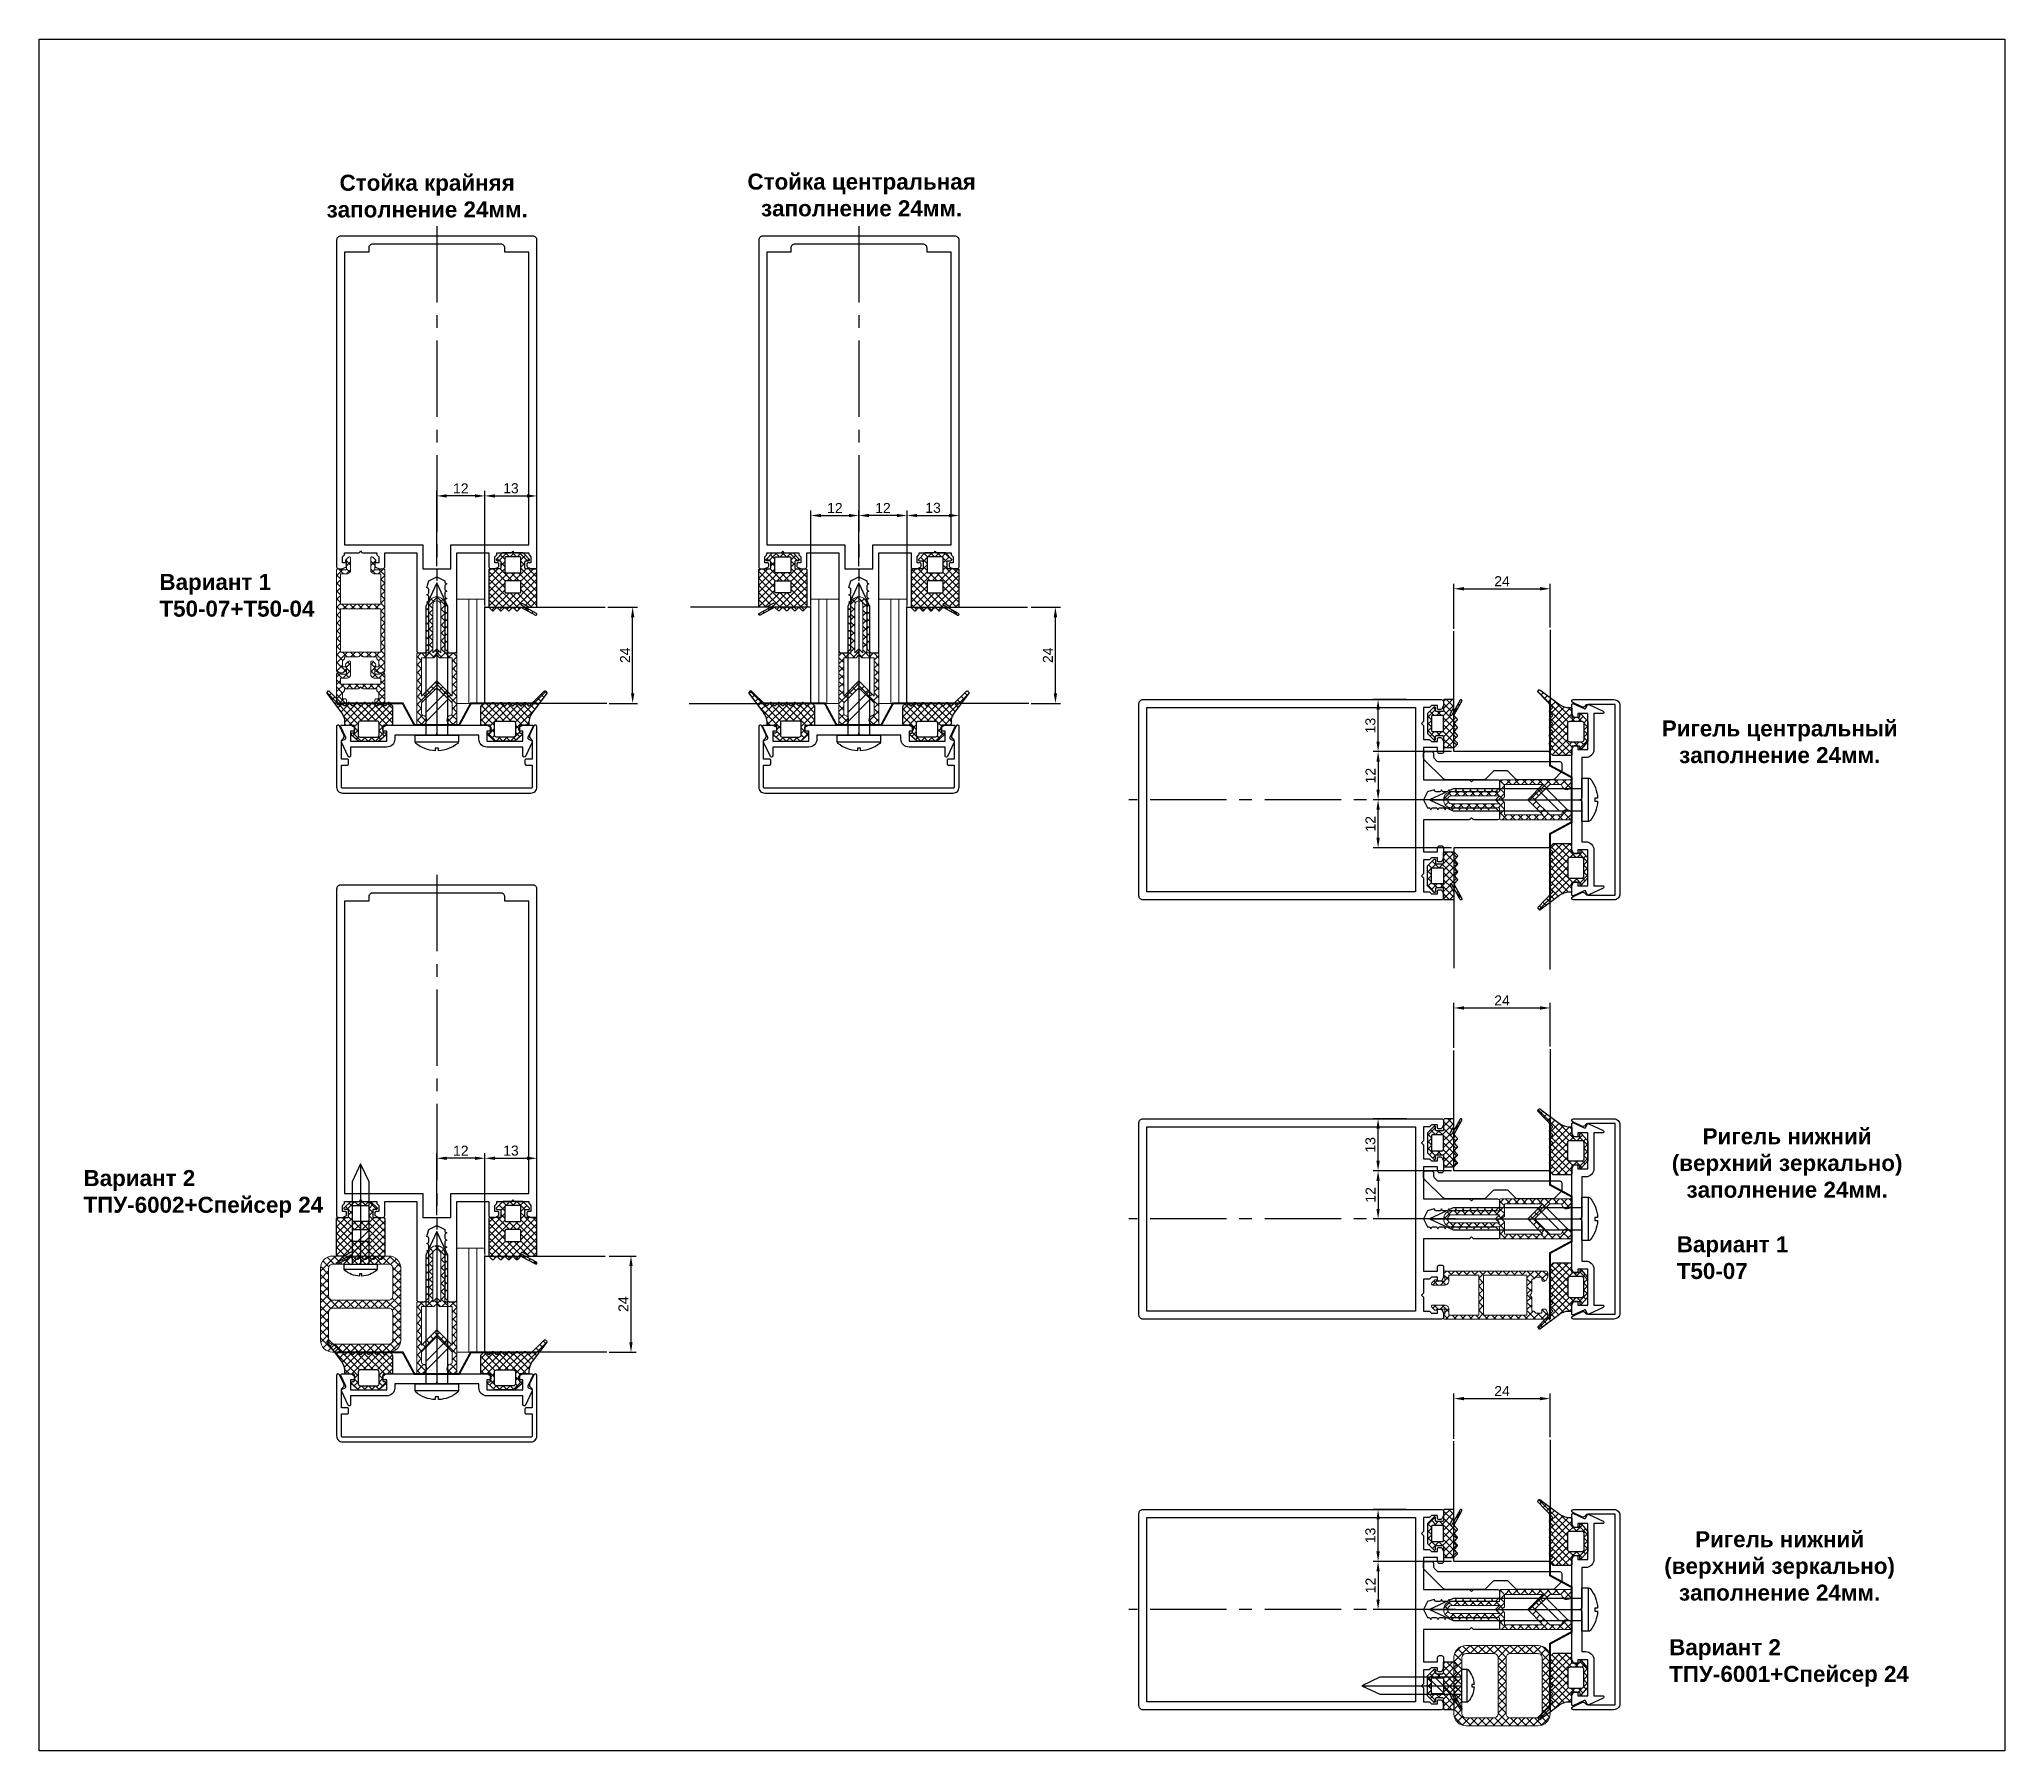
# Model space of a CAD drawing. Header units: millimetres. Extents: x 1744 to 18744, y -2272 to 2782.
# Drawn here: x 5796.6 to 6287, y 2066.4 to 2493.5 of the extents above; entities that cross this region are included whole.
import ezdxf

# ---------------------------------------------------------------- set-up
doc = ezdxf.new("R2010")
doc.units = ezdxf.units.MM
doc.linetypes.add('CENTER2', pattern=[28.575, 19.05, -3.175, 3.175, -3.175])
doc.linetypes.add('штриховая', pattern=[19.05, 12.7, -6.35])
doc.layers.add('Steklopaket 24mm', color=150, linetype='Continuous')
for name, color, linetype, lineweight in [('Подкладки', 1, 'Continuous', 20), ('Текстовый', 7, 'Continuous', 9), ('Уплотнители', 1, 'Continuous', 20), ('Штриховка', 1, 'Continuous', 5)]:
    doc.layers.add(name, color=color, linetype=linetype, lineweight=lineweight)
doc.styles.get("Standard").update_dxf_attribs({"font": 'arial.ttf'})
doc.styles.add('Каталожный', font='isocpeur.ttf', dxfattribs={"height": 2.5})
doc.dimstyles.new('ISO-25', dxfattribs={"dimtxt": 2.5, "dimasz": 2.5, "dimexe": 1.25, "dimexo": 0.625, "dimtad": 1, "dimtxsty": 'Standard', "dimcen": 2.5, "dimadec": 0, "dimazin": 0, "dimtfac": 1, "dimtmove": 0, "dimatfit": 3, "dimfxl": 1, "dimarcsym": 0})

msp = doc.modelspace()

# ---------------------------------------------------------------- texts
at = {"layer": 'Текстовый', "linetype": 'Continuous', "char_height": 4, "width": 96.14753, "attachment_point": 1, "style": 'Каталожный'}
for s, insert in [('\\pxqc;{\\fArial|b1|i0|c204|p34;Стойка\\fArial|b1|i0|c0|p34; \\fArial|b1|i0|c204|p34;крайняя \\Pзаполнение \\fArial|b1|i0|c0|p34;24\\fArial|b1|i0|c204|p34;мм.}', (5845.29, 2459.742)), ('\\pxqc;{\\fArial|b1|i0|c204|p34;Стойка центральная \\fArial|b1|i0|c0|p34;\\P\\fArial|b1|i0|c204|p34;заполнение\\fArial|b1|i0|c0|p34; 24\\fArial|b1|i0|c204|p34;мм.}', (5953.696, 2460.027)), ('\\pxql;{\\fArial|b1|i0|c204|p34;Вариант 1\\PТ50-07+Т50-0\\fArial|b1|i0|c0|p34;4}', (5826.553, 2360.112)), ('\\pxqc;{\\fArial|b1|i0|c204|p34;Ригель центральный  \\fArial|b1|i0|c0|p34;\\P\\fArial|b1|i0|c204|p34;заполнение \\fArial|b1|i0|c0|p34;24\\fArial|b1|i0|c204|p34;мм.}', (6182.805, 2323.568)), ('\\pxqc;{\\fArial|b1|i0|c204|p34;Ригель нижний\\fArial|b1|i0|c0|p34;\\P\\fArial|b1|i0|c204|p34;(верхний зеркально)  \\fArial|b1|i0|c0|p34;\\P\\fArial|b1|i0|c204|p34;заполнение \\fArial|b1|i0|c0|p34;24\\fArial|b1|i0|c204|p34;мм.}', (6184.644, 2221.776)), ('\\pxql;{\\fArial|b1|i0|c204|p34;Вариант \\fArial|b1|i0|c0|p34;2\\fArial|b1|i0|c204|p34;\\PТПУ-6002+Спейсер 24}', (5807.612, 2211.339)), ('\\pxql;{\\fArial|b1|i0|c204|p34;Вариант 1\\PТ50-07}', (6205.174, 2194.816)), ('\\pxqc;{\\fArial|b1|i0|c204|p34;Ригель нижний\\fArial|b1|i0|c0|p34;\\P\\fArial|b1|i0|c204|p34;(верхний зеркально)  \\fArial|b1|i0|c0|p34;\\P\\fArial|b1|i0|c204|p34;заполнение \\fArial|b1|i0|c0|p34;24\\fArial|b1|i0|c204|p34;мм.}', (6182.769, 2121.214)), ('\\pxql;{\\fArial|b1|i0|c204|p34;Вариант \\fArial|b1|i0|c0|p34;2\\fArial|b1|i0|c204|p34;\\PТПУ-6001\\fArial|b1|i0|c0|p34;+\\fArial|b1|i0|c204|p34;Спейсер \\fArial|b1|i0|c0|p34;24}', (6203.3, 2094.255))]:
    msp.add_mtext(s, dxfattribs=dict(at, insert=insert))

# ---------------------------------------------------------------- blocks, each defined once
blk = doc.blocks.new('КП45310')
at = {"color": 0}
blk.add_lwpolyline([(23.8, -4.26), (23.8, -8.78, -0.279739), (23.48, -9.31, 0.401559), (23.17, -10.23), (24.24, -12.52, 0.802585), (25, -12.36), (25, 2.74, 0.414214), (23.5, 4.24), (-23.5, 4.24, 0.414214), (-25, 2.74), (-25, -12.36, 0.802585), (-24.24, -12.52), (-23.17, -10.23, 0.401559), (-23.48, -9.31, -0.279739), (-23.8, -8.78), (-23.8, -4.26), (-22.3, -4.26, 0.414214), (-22, -3.96), (-22, -3.06, 0.414214), (-22.3, -2.76), (-23.8, -2.76), (-23.8, 2.74, -0.414214), (-23.5, 3.04), (23.5, 3.04, -0.414214), (23.8, 2.74), (23.8, -2.76), (22.3, -2.76, 0.414214), (22, -3.06), (22, -3.96, 0.414214), (22.3, -4.26)], format="xyb", close=True, dxfattribs=at)
blk = doc.blocks.new('ТПУ-007ММ')
at = {"true_color": 0xafd9aa}
h = blk.add_hatch(dxfattribs=at)
h.set_pattern_fill('ANSI37', color=9, scale=10, angle=180, style=0)
h.set_pattern_definition([(225, (-3851.0623, 2334.4012), (0.88388348, -0.88388348), []), (315, (-3851.0623, 2334.4012), (0.88388348, 0.88388348), [])])
edge = h.paths.add_edge_path(flags=16)
edge.add_line((2.1, -1), (-2.1, -1))
edge.add_arc((-2.1, -1.5), 0.5, 90, 180)
edge.add_line((-2.6, -1.5), (-2.6, -4.5))
edge.add_arc((-2.1, -4.5), 0.5, 180, 270)
edge.add_line((-2.1, -5), (2.1, -5))
edge.add_arc((2.1, -4.5), 0.5, 270, 360)
edge.add_line((2.6, -4.5), (2.6, -1.5))
edge.add_arc((2.1, -1.5), 0.5, 0, 90)
edge = h.paths.add_edge_path()
edge.add_arc((-3.85, -2.25), 0.25, 0, 90, ccw=False)
edge.add_line((-3.6, -2.25), (-3.6, -3.75))
edge.add_arc((-3.85, -3.75), 0.25, -90, 0, ccw=False)
edge.add_line((-3.85, -4), (-5.75, -4))
edge.add_arc((-5.75, -4.25), 0.25, 90, 180)
edge.add_line((-6, -4.25), (-6, -8.62))
edge.add_arc((-5.8, -8.62), 0.2, 180, 225)
edge.add_line((-5.94, -8.76), (-5.18, -9.53))
edge.add_arc((-5, -9.35), 0.25, 225, 315)
edge.add_line((-4.82, -9.53), (-4.18, -8.88))
edge.add_arc((-4, -9.06), 0.25, 45, 135, ccw=False)
edge.add_line((-3.82, -8.88), (-3.18, -9.53))
edge.add_arc((-3, -9.35), 0.25, 225, 315)
edge.add_line((-2.82, -9.53), (-2.18, -8.88))
edge.add_arc((-2, -9.06), 0.25, 45, 135, ccw=False)
edge.add_line((-1.82, -8.88), (-1.18, -9.53))
edge.add_arc((-1, -9.35), 0.25, 225, 315)
edge.add_line((-0.82, -9.53), (-0.18, -8.88))
edge.add_arc((0, -9.06), 0.25, 45, 135, ccw=False)
edge.add_line((0.18, -8.88), (0.82, -9.53))
edge.add_arc((1, -9.35), 0.25, 225, 315)
edge.add_line((1.18, -9.53), (1.82, -8.88))
edge.add_arc((2, -9.06), 0.25, 45, 135, ccw=False)
edge.add_line((2.18, -8.88), (2.82, -9.53))
edge.add_arc((3, -9.35), 0.25, 225, 315)
edge.add_line((3.18, -9.53), (3.82, -8.88))
edge.add_arc((4, -9.06), 0.25, 45, 135, ccw=False)
edge.add_line((4.18, -8.88), (4.82, -9.53))
edge.add_arc((5, -9.35), 0.25, 225, 315)
edge.add_line((5.18, -9.53), (5.82, -8.88))
edge.add_arc((6, -9.06), 0.25, 45, 135, ccw=False)
edge.add_line((6.18, -8.88), (9.82, -12.42))
edge.add_arc((10, -12.25), 0.25, 225, 315)
edge.add_line((10.18, -12.42), (10.39, -12.21))
edge.add_arc((10.21, -12.04), 0.25, 315, 380.2249)
edge.add_line((10.44, -11.95), (6.8, -7.06))
edge.add_arc((10, -4.67), 4, 180, 216.7605, ccw=False)
edge.add_line((6, -4.67), (6, -4.3))
edge.add_arc((5.7, -4.3), 0.3, 360, 450)
edge.add_line((5.7, -4), (3.85, -4))
edge.add_arc((3.85, -3.75), 0.25, 180, 270, ccw=False)
edge.add_line((3.6, -3.75), (3.6, -2.25))
edge.add_arc((3.85, -2.25), 0.25, 90, 180, ccw=False)
edge.add_line((3.85, -2), (4.1, -2))
edge.add_arc((4.1, -1.75), 0.25, 270, 405.0646)
edge.add_line((4.28, -1.57), (2.57, -0.07))
edge.add_arc((2.4, -0.25), 0.25, 45.0646, 90)
edge.add_line((2.4, 0), (-2.4, 0))
edge.add_arc((-2.4, -0.25), 0.25, 90, 134.9354)
edge.add_line((-2.57, -0.07), (-4.28, -1.57))
edge.add_arc((-4.1, -1.75), 0.25, 134.9354, 270)
edge.add_line((-4.1, -2), (-3.85, -2))
at = {"color": 9, "true_color": 0xafd9aa}
for points in [[(-3.85, -2, -0.414214), (-3.6, -2.25), (-3.6, -3.75, -0.414214), (-3.85, -4), (-5.75, -4, 0.414214), (-6, -4.25), (-6, -8.62, 0.198912), (-5.94, -8.76), (-5.18, -9.53, 0.414214), (-4.82, -9.53), (-4.18, -8.88, -0.414214), (-3.82, -8.88), (-3.18, -9.53, 0.414214), (-2.82, -9.53), (-2.18, -8.88, -0.414214), (-1.82, -8.88), (-1.18, -9.53, 0.414214), (-0.82, -9.53), (-0.18, -8.88, -0.414214), (0.18, -8.88), (0.82, -9.53, 0.414214), (1.18, -9.53), (1.82, -8.88, -0.414214), (2.18, -8.88), (2.82, -9.53, 0.414214), (3.18, -9.53), (3.82, -8.88, -0.414214), (4.18, -8.88), (4.82, -9.53, 0.414214), (5.18, -9.53), (5.82, -8.88, -0.414214), (6.18, -8.88), (9.82, -12.42, 0.414214), (10.18, -12.42), (10.39, -12.21, 0.292538), (10.44, -11.95), (6.8, -7.06, -0.161788), (6, -4.67), (6, -4.3, 0.414214), (5.7, -4), (3.85, -4, -0.414214), (3.6, -3.75), (3.6, -2.25, -0.414214), (3.85, -2), (4.1, -2, 0.668587), (4.28, -1.57), (2.57, -0.07, 0.198619), (2.4, 0), (-2.4, 0, 0.198619), (-2.57, -0.07), (-4.28, -1.57, 0.668587), (-4.1, -2)], [(2.1, -1), (-2.1, -1, 0.414214), (-2.6, -1.5), (-2.6, -4.5, 0.414214), (-2.1, -5), (2.1, -5, 0.414214), (2.6, -4.5), (2.6, -1.5, 0.414214)]]:
    blk.add_lwpolyline(points, format="xyb", close=True, dxfattribs=at)
blk = doc.blocks.new('ТПУ-6002')
at = {"true_color": 0xafd9aa}
h = blk.add_hatch(dxfattribs=at)
h.set_pattern_fill('ANSI37', color=9, scale=10, angle=180, style=0)
h.set_pattern_definition([(225, (359.6389, 110.4286), (0.8838835, -0.8838835), []), (315, (359.6389, 110.4286), (0.8838835, 0.8838835), [])])
edge = h.paths.add_edge_path(flags=16)
edge.add_line((1.75, -1), (-1.75, -1))
edge.add_arc((-1.75, -1.25), 0.25, 90, 180)
edge.add_line((-2, -1.25), (-2, -4.75))
edge.add_arc((-1.75, -4.75), 0.25, 180, 270)
edge.add_line((-1.75, -5), (1.75, -5))
edge.add_arc((1.75, -4.75), 0.25, 270, 360)
edge.add_line((2, -4.75), (2, -1.25))
edge.add_arc((1.75, -1.25), 0.25, 0, 90)
edge = h.paths.add_edge_path()
edge.add_line((2.37, -12.66), (4.04, -13.57))
edge.add_arc((4.16, -13.35), 0.25, 241.5196, 270)
edge.add_line((4.16, -13.6), (5.75, -13.6))
edge.add_arc((5.75, -13.35), 0.25, 270, 360)
edge.add_line((6, -13.35), (6, -4.25))
edge.add_arc((5.75, -4.25), 0.25, 0, 90)
edge.add_line((5.75, -4), (3.25, -4))
edge.add_arc((3.25, -3.75), 0.25, 180, 270, ccw=False)
edge.add_line((3, -3.75), (3, -2.25))
edge.add_arc((3.25, -2.25), 0.25, 90, 180, ccw=False)
edge.add_line((3.25, -2), (3.9, -2))
edge.add_arc((3.9, -1.75), 0.25, 270, 405.0646)
edge.add_line((4.08, -1.57), (2.57, -0.07))
edge.add_arc((2.4, -0.25), 0.25, 45.0646, 90)
edge.add_line((2.4, 0), (-2.4, 0))
edge.add_arc((-2.4, -0.25), 0.25, 90, 134.9354)
edge.add_line((-2.57, -0.07), (-4.08, -1.57))
edge.add_arc((-3.9, -1.75), 0.25, 134.9354, 270)
edge.add_line((-3.9, -2), (-3.25, -2))
edge.add_arc((-3.25, -2.25), 0.25, 0, 90, ccw=False)
edge.add_line((-3, -2.25), (-3, -3.75))
edge.add_arc((-3.25, -3.75), 0.25, -90, 0, ccw=False)
edge.add_line((-3.25, -4), (-5.75, -4))
edge.add_arc((-5.75, -4.25), 0.25, 90, 180)
edge.add_line((-6, -4.25), (-6, -13.5))
edge.add_arc((-5.75, -13.5), 0.25, 180, 225)
edge.add_line((-5.93, -13.67), (-5.18, -14.42))
edge.add_arc((-5, -14.25), 0.25, 225, 315)
edge.add_line((-4.82, -14.42), (-4.18, -13.78))
edge.add_arc((-4, -13.95), 0.25, 45, 135, ccw=False)
edge.add_line((-3.82, -13.78), (-3.18, -14.42))
edge.add_arc((-3, -14.25), 0.25, 225, 315)
edge.add_line((-2.82, -14.42), (-2.18, -13.78))
edge.add_arc((-2, -13.95), 0.25, 45, 135, ccw=False)
edge.add_line((-1.82, -13.78), (-1.18, -14.42))
edge.add_arc((-1, -14.25), 0.25, 225, 315)
edge.add_line((-0.82, -14.42), (-0.18, -13.78))
edge.add_arc((0, -13.95), 0.25, 45, 135, ccw=False)
edge.add_line((0.18, -13.78), (0.82, -14.42))
edge.add_arc((1, -14.25), 0.25, 225, 315)
edge.add_line((1.18, -14.42), (1.87, -13.73))
edge.add_arc((2.04, -13.91), 0.25, 61.5196, 135, ccw=False)
edge.add_line((2.16, -13.69), (5.63, -15.57))
edge.add_arc((5.75, -15.35), 0.25, 241.5196, 421.5196)
edge.add_line((5.87, -15.13), (2.13, -13.1))
edge.add_arc((2.25, -12.88), 0.25, 61.5196, 241.5196, ccw=False)
edge = h.paths.add_edge_path(flags=16)
edge.add_line((1.75, -7), (-1.75, -7))
edge.add_arc((-1.75, -7.25), 0.25, 90, 180)
edge.add_line((-2, -7.25), (-2, -9.75))
edge.add_arc((-1.75, -9.75), 0.25, 180, 270)
edge.add_line((-1.75, -10), (1.75, -10))
edge.add_arc((1.75, -9.75), 0.25, 270, 360)
edge.add_line((2, -9.75), (2, -7.25))
edge.add_arc((1.75, -7.25), 0.25, 0, 90)
at = {"color": 9, "true_color": 0xafd9aa}
for points in [[(2.37, -12.66), (4.04, -13.57, 0.124913), (4.16, -13.6), (5.75, -13.6, 0.414214), (6, -13.35), (6, -4.25, 0.414214), (5.75, -4), (3.25, -4, -0.414214), (3, -3.75), (3, -2.25, -0.414214), (3.25, -2), (3.9, -2, 0.668587), (4.08, -1.57), (2.57, -0.07, 0.198619), (2.4, 0), (-2.4, 0, 0.198619), (-2.57, -0.07), (-4.08, -1.57, 0.668587), (-3.9, -2), (-3.25, -2, -0.414214), (-3, -2.25), (-3, -3.75, -0.414214), (-3.25, -4), (-5.75, -4, 0.414214), (-6, -4.25), (-6, -13.5, 0.198912), (-5.93, -13.67), (-5.18, -14.42, 0.414214), (-4.82, -14.42), (-4.18, -13.78, -0.414214), (-3.82, -13.78), (-3.18, -14.42, 0.414214), (-2.82, -14.42), (-2.18, -13.78, -0.414214), (-1.82, -13.78), (-1.18, -14.42, 0.414214), (-0.82, -14.42), (-0.18, -13.78, -0.414214), (0.18, -13.78), (0.82, -14.42, 0.414214), (1.18, -14.42), (1.87, -13.73, -0.332076), (2.16, -13.69), (5.63, -15.57, 1), (5.87, -15.13), (2.13, -13.1, -1)], [(1.75, -1), (-1.75, -1, 0.414214), (-2, -1.25), (-2, -4.75, 0.414214), (-1.75, -5), (1.75, -5, 0.414214), (2, -4.75), (2, -1.25, 0.414214)], [(1.75, -7), (-1.75, -7, 0.414214), (-2, -7.25), (-2, -9.75, 0.414214), (-1.75, -10), (1.75, -10, 0.414214), (2, -9.75), (2, -7.25, 0.414214)]]:
    blk.add_lwpolyline(points, format="xyb", close=True, dxfattribs=at)
blk = doc.blocks.new('КП45370')
at = {"color": 146, "true_color": 0x105689}
for points in [[(5, 25), (13, 25), (13, 21.5, 0.414214), (13.5, 21), (14.43, 21, 0.116434), (14.56, 21.03), (15.33, 21.42, 0.284079), (15.5, 21.69), (15.5, 22.2, 0.414214), (15.2, 22.5), (14.5, 22.5), (14.5, 24), (14.91, 24.41, 0.198912), (15, 24.62), (15, 25), (18.56, 25, 0.284079), (18.83, 25.17), (19, 25.5), (19.17, 25.17, 0.284079), (19.44, 25), (23, 25), (23, 24.62, 0.198912), (23.09, 24.41), (23.5, 24), (23.5, 22.5), (22.8, 22.5, 0.414214), (22.5, 22.2), (22.5, 21.69, 0.284079), (22.67, 21.42), (23.44, 21.03, 0.116434), (23.57, 21), (24.5, 21, 0.414214), (25, 21.5), (25, 103, 0.414214), (24, 104), (-24, 104, 0.414214), (-25, 103), (-25, 21.5, 0.414214), (-24.5, 21), (-23.57, 21, 0.116434), (-23.44, 21.03), (-22.67, 21.42, 0.284079), (-22.5, 21.69), (-22.5, 22.2, 0.414214), (-22.8, 22.5), (-23.5, 22.5), (-23.5, 24), (-23.09, 24.41, 0.198912), (-23, 24.62), (-23, 25), (-19.44, 25, 0.284079), (-19.17, 25.17), (-19, 25.5), (-18.83, 25.17, 0.284079), (-18.56, 25), (-15, 25), (-15, 24.62, 0.198912), (-14.91, 24.41), (-14.5, 24), (-14.5, 22.5), (-15.2, 22.5, 0.414214), (-15.5, 22.2), (-15.5, 21.69, 0.284079), (-15.33, 21.42), (-14.56, 21.03, 0.116434), (-14.43, 21), (-13.5, 21, 0.414214), (-13, 21.5), (-13, 25), (-5, 25), (-5, 0.5, 0.414214), (-4.5, 0), (-3.12, 0, 0.198912), (-2.91, 0.09), (-2.09, 0.91, 0.198912), (-2, 1.12), (-2, 1.46, 0.284079), (-2.17, 1.73), (-2.5, 1.9), (-2.17, 2.07, 0.284079), (-2, 2.34), (-2, 3.26, 0.284079), (-2.17, 3.53), (-2.5, 3.7), (-2.17, 3.87, 0.284079), (-2, 4.14), (-2, 5.06, 0.284079), (-2.17, 5.33), (-2.5, 5.5), (-2.17, 5.67, 0.284079), (-2, 5.94), (-2, 6.86, 0.284079), (-2.17, 7.13), (-2.5, 7.3), (-2.17, 7.47, 0.284079), (-2, 7.74), (-2, 8.66, 0.284079), (-2.17, 8.93), (-2.5, 9.1), (-2.17, 9.27, 0.284079), (-2, 9.54), (-2, 10.46, 0.284079), (-2.17, 10.73), (-2.5, 10.9), (-2.17, 11.07, 0.284079), (-2, 11.34), (-2, 12.26, 0.284079), (-2.17, 12.53), (-2.5, 12.7), (-2.17, 12.87, 0.284079), (-2, 13.14), (-2, 14.06, 0.284079), (-2.17, 14.33), (-2.5, 14.5), (-2.17, 14.67, 0.284079), (-2, 14.94), (-2, 15.86, 0.284079), (-2.17, 16.13), (-2.5, 16.3), (-2, 18), (0, 19), (2, 18), (2, 17.64, 0.284079), (2.17, 17.37), (2.5, 17.2), (2.17, 17.03, 0.284079), (2, 16.76), (2, 15.84, 0.284079), (2.17, 15.57), (2.5, 15.4), (2.17, 15.23, 0.284079), (2, 14.96), (2, 14.04, 0.284079), (2.17, 13.77), (2.5, 13.6), (2.17, 13.43, 0.284079), (2, 13.16), (2, 12.24, 0.284079), (2.17, 11.97), (2.5, 11.8), (2.17, 11.63, 0.284079), (2, 11.36), (2, 10.44, 0.284079), (2.17, 10.17), (2.5, 10), (2.17, 9.83, 0.284079), (2, 9.56), (2, 8.64, 0.284079), (2.17, 8.37), (2.5, 8.2), (2.17, 8.03, 0.284079), (2, 7.76), (2, 6.84, 0.284079), (2.17, 6.57), (2.5, 6.4), (2.17, 6.23, 0.284079), (2, 5.96), (2, 5.04, 0.284079), (2.17, 4.77), (2.5, 4.6), (2.17, 4.43, 0.284079), (2, 4.16), (2, 3.24, 0.284079), (2.17, 2.97), (2.5, 2.8), (2.17, 2.63, 0.284079), (2, 2.36), (2, 1.12, 0.198912), (2.09, 0.91), (2.91, 0.09, 0.198912), (3.12, 0), (4.5, 0, 0.414214), (5, 0.5)], [(3.5, 27), (23, 27), (23, 100), (17, 100), (17, 101, 0.414214), (16, 102), (-16, 102, 0.414214), (-17, 101), (-17, 100), (-23, 100), (-23, 27), (-3.5, 27), (-3.5, 21), (3.5, 21)]]:
    blk.add_lwpolyline(points, format="xyb", close=True, dxfattribs=at)
blk = doc.blocks.new('Т50-01')
at = {"layer": 'Штриховка', "lineweight": 5}
h = blk.add_hatch(dxfattribs=at)
h.set_pattern_fill('ANSI37', color=256, scale=11.2, angle=90, style=0)
h.set_pattern_definition([(135, (-7160.1142, 3974.9053), (-0.9899495, -0.9899495), []), (225, (-7160.1142, 3974.9053), (0.9899495, -0.9899495), [])])
h.paths.add_polyline_path([(-13.2, -0.7), (-12.5, 0), (-13.2, 0.7), (-13.2, 3.8), (-22.8, 3.8), (-19, 0), (-22.8, -3.8), (-13.2, -3.8)], flags=16)
edge = h.paths.add_edge_path()
edge.add_line((-12, -4.7), (-12, -2.25))
edge.add_arc((-11.75, -2.25), 0.25, 90, 180, ccw=False)
edge.add_line((-11.75, -2), (-5.2, -2))
edge.add_arc((-5, -1.85), 0.25, 216.8699, 323.1301)
edge.add_line((-4.8, -2), (0, -2))
edge.add_arc((0, 0), 2, 270, 450)
edge.add_line((0, 2), (-4.8, 2))
edge.add_arc((-5, 1.85), 0.25, 36.8699, 143.1301)
edge.add_line((-5.2, 2), (-11.75, 2))
edge.add_arc((-11.75, 2.25), 0.25, 180, 270, ccw=False)
edge.add_line((-12, 2.25), (-12, 4.7))
edge.add_arc((-12.3, 4.7), 0.3, 360, 450)
edge.add_line((-12.3, 5), (-29.7, 5))
edge.add_arc((-29.7, 4.7), 0.3, 90, 180)
edge.add_line((-30, 4.7), (-30, 3.75))
edge.add_arc((-28.75, 3.75), 1.25, 180, 350.7182)
edge.add_arc((-27.22, 3.5), 0.3, 90, 170.7182, ccw=False)
edge.add_line((-27.22, 3.8), (-24.5, 3.8))
edge.add_line((-24.5, 3.8), (-20.7, 0))
edge.add_line((-20.7, 0), (-24.5, -3.8))
edge.add_line((-24.5, -3.8), (-27.22, -3.8))
edge.add_arc((-27.22, -3.5), 0.3, 189.2818, 270, ccw=False)
edge.add_arc((-28.75, -3.75), 1.25, 9.2818, 180)
edge.add_line((-30, -3.75), (-30, -4.7))
edge.add_arc((-29.7, -4.7), 0.3, 180, 270)
edge.add_line((-29.7, -5), (-12.3, -5))
edge.add_arc((-12.3, -4.7), 0.3, 270, 360)
edge = h.paths.add_edge_path(flags=16)
edge.add_line((-11, 0), (-12, -1))
edge.add_line((-12, -1), (0, -1))
edge.add_arc((0, 0), 1, 270, 450)
edge.add_line((0, 1), (-12, 1))
edge.add_line((-12, 1), (-11, 0))
at = {"layer": 'Уплотнители'}
for points in [[(-12, -4.7), (-12, -2.25, -0.414214), (-11.75, -2), (-5.2, -2, 0.5), (-4.8, -2), (0, -2, 1), (0, 2), (-4.8, 2, 0.5), (-5.2, 2), (-11.75, 2, -0.414214), (-12, 2.25), (-12, 4.7, 0.414214), (-12.3, 5), (-29.7, 5, 0.414214), (-30, 4.7), (-30, 3.75, 0.922113), (-27.52, 3.55, -0.367523), (-27.22, 3.8), (-24.5, 3.8), (-20.7, 0), (-24.5, -3.8), (-27.22, -3.8, -0.367523), (-27.52, -3.55, 0.922113), (-30, -3.75), (-30, -4.7, 0.414214), (-29.7, -5), (-12.3, -5, 0.414214)], [(-11, 0), (-12, -1), (0, -1, 1), (0, 1), (-12, 1), (-11, 0)]]:
    blk.add_lwpolyline(points, format="xyb", close=True, dxfattribs=at)
blk.add_lwpolyline([(-13.2, -0.7), (-12.5, 0), (-13.2, 0.7), (-13.2, 3.8), (-22.8, 3.8), (-19, 0), (-22.8, -3.8), (-13.2, -3.8)], close=True, dxfattribs=at)
blk = doc.blocks.new('КП45313-2')
blk.add_lwpolyline([(-12.43, -2.6, -0.116434), (-12.56, -2.57), (-13.33, -2.18, -0.284079), (-13.5, -1.92), (-13.5, -1.4, -0.414214), (-13.2, -1.1), (-12.5, -1.1), (-12.5, 1.4), (-21.5, 1.4), (-21.5, -1.1), (-20.8, -1.1, -0.414214), (-20.5, -1.4), (-20.5, -1.92, -0.284079), (-20.67, -2.18), (-21.44, -2.57, -0.116434), (-21.57, -2.6), (-23.7, -2.6, -0.548619), (-23.97, -2.17), (-22.73, 0.5, 0.414214), (-22.87, 0.89), (-23.63, 1.25, -0.414214), (-23.77, 1.64), (-22.1, 5.23, -0.291473), (-21.83, 5.4), (-21.8, 5.4, -0.414214), (-21.5, 5.1), (-21.5, 2.9), (-12.5, 2.9, -0.414214), (-10.5, 0.9), (-10.5, -0.1), (-0.44, -0.1, -0.284079), (-0.17, -0.27), (0, -0.6), (0.17, -0.27, -0.284079), (0.44, -0.1), (10.5, -0.1), (10.5, 0.9, -0.414214), (12.5, 2.9), (21.5, 2.9), (21.5, 5.1, -0.414214), (21.8, 5.4), (21.83, 5.4, -0.291473), (22.1, 5.23), (23.77, 1.64, -0.414214), (23.63, 1.25), (22.87, 0.89, 0.414214), (22.73, 0.5), (23.97, -2.17, -0.548619), (23.7, -2.6), (21.57, -2.6, -0.116434), (21.44, -2.57), (20.67, -2.18, -0.284079), (20.5, -1.92), (20.5, -1.4, -0.414214), (20.8, -1.1), (21.5, -1.1), (21.5, 1.4), (12.5, 1.4), (12.5, -1.1), (13.2, -1.1, -0.414214), (13.5, -1.4), (13.5, -1.92, -0.284079), (13.33, -2.18), (12.56, -2.57, -0.116434), (12.43, -2.6)], format="xyb", close=True)
blk = doc.blocks.new('ВС 5.5х38 А2 DIN7981')
for p, q in [((0, 38), (0, 0)), ((-5.4, -1.69), (5.4, -1.69))]:
    blk.add_line(p, q)
for points in [[(2.75, 0), (2.75, 32.1), (0, 38), (-2.75, 32.1), (-2.75, 0)], [(-2.75, 3.33), (2.75, 8.83), (2.75, 11.12), (-2.75, 5.62)]]:
    blk.add_lwpolyline(points, close=True)
blk.add_lwpolyline([(-0.39, -3.94, -0.161849), (-5.22, -2.08, -0.223888), (-5.4, -1.69), (-5.4, 0), (5.4, 0), (5.4, -1.69, -0.223888), (5.22, -2.08, -0.161849), (0.39, -3.94), (0.39, -3.24), (-0.39, -3.24)], format="xyb", close=True)
blk = doc.blocks.new('Т50-07')
at = {"layer": 'Штриховка', "lineweight": 5}
h = blk.add_hatch(dxfattribs=at)
h.set_pattern_fill('ANSI37', color=256, scale=11.2, angle=90, style=0)
h.set_pattern_definition([(135, (-11406.9071, 3792.9893), (-0.9899495, -0.9899495), []), (225, (-11406.9071, 3792.9893), (0.9899495, -0.9899495), [])])
h.paths.add_polyline_path([(1.2, 5), (1.2, -5), (12, -5), (12, 5)], flags=16)
edge = h.paths.add_edge_path()
edge.add_line((0, 5), (-7.5, 5))
edge.add_line((-7.5, 5), (-7.5, 3.5))
edge.add_arc((-8.5, 3.5), 1, -90, 0, ccw=False)
edge.add_line((-8.5, 2.5), (-11.48, 2.5))
edge.add_arc((-11.48, 2.82), 0.317, 135, 270, ccw=False)
edge.add_line((-11.71, 3.04), (-11.04, 3.71))
edge.add_arc((-10.82, 3.5), 0.3, 45, 135, ccw=False)
edge.add_line((-10.61, 3.71), (-10.4, 3.5))
edge.add_line((-10.4, 3.5), (-8.5, 3.5))
edge.add_line((-8.5, 3.5), (-8.5, 4.8))
edge.add_arc((-8.5, 5.1), 0.3, 180, 270, ccw=False)
edge.add_line((-8.8, 5.1), (-8.8, 5.7))
edge.add_arc((-8.5, 5.7), 0.3, 90, 180, ccw=False)
edge.add_line((-8.5, 6), (16.7, 6))
edge.add_arc((16.7, 5.5), 0.5, 0, 90, ccw=False)
edge.add_line((17.2, 5.5), (17.2, 4.57))
edge.add_arc((16.9, 4.57), 0.3, -26.5651, 0, ccw=False)
edge.add_line((17.17, 4.44), (16.78, 3.67))
edge.add_arc((16.51, 3.8), 0.3, 270, 333.4349, ccw=False)
edge.add_line((16.51, 3.5), (16, 3.5))
edge.add_arc((16, 3.8), 0.3, 180, 270, ccw=False)
edge.add_line((15.7, 3.8), (15.7, 4.5))
edge.add_line((15.7, 4.5), (14.2, 4.5))
edge.add_line((14.2, 4.5), (13.79, 4.09))
edge.add_arc((13.58, 4.3), 0.3, 270, 315, ccw=False)
edge.add_line((13.58, 4), (13.2, 4))
edge.add_line((13.2, 4), (13.2, 0.62))
edge.add_arc((12.9, 0.62), 0.3, -45, 0, ccw=False)
edge.add_line((13.11, 0.41), (12.7, 0))
edge.add_line((12.7, 0), (13.11, -0.41))
edge.add_arc((12.9, -0.62), 0.3, 0, 45, ccw=False)
edge.add_line((13.2, -0.62), (13.2, -4))
edge.add_line((13.2, -4), (13.58, -4))
edge.add_arc((13.58, -4.3), 0.3, 45, 90, ccw=False)
edge.add_line((13.79, -4.09), (14.2, -4.5))
edge.add_line((14.2, -4.5), (15.7, -4.5))
edge.add_line((15.7, -4.5), (15.7, -3.8))
edge.add_arc((16, -3.8), 0.3, 90, 180, ccw=False)
edge.add_line((16, -3.5), (16.51, -3.5))
edge.add_arc((16.51, -3.8), 0.3, 26.5651, 90, ccw=False)
edge.add_line((16.78, -3.67), (17.17, -4.44))
edge.add_arc((16.9, -4.57), 0.3, 0, 26.5651, ccw=False)
edge.add_line((17.2, -4.57), (17.2, -5.5))
edge.add_arc((16.7, -5.5), 0.5, -90, 0, ccw=False)
edge.add_line((16.7, -6), (-8.5, -6))
edge.add_arc((-8.5, -5.7), 0.3, 180, 270, ccw=False)
edge.add_line((-8.8, -5.7), (-8.8, -5.1))
edge.add_arc((-8.5, -5.1), 0.3, 90, 180, ccw=False)
edge.add_line((-8.5, -4.8), (-8.5, -3.5))
edge.add_line((-8.5, -3.5), (-10.4, -3.5))
edge.add_line((-10.4, -3.5), (-10.61, -3.71))
edge.add_arc((-10.82, -3.5), 0.3, 225, 315, ccw=False)
edge.add_line((-11.04, -3.71), (-11.71, -3.04))
edge.add_arc((-11.48, -2.82), 0.317, 90, 225, ccw=False)
edge.add_line((-11.48, -2.5), (-8.5, -2.5))
edge.add_arc((-8.5, -3.5), 1, 0, 90, ccw=False)
edge.add_line((-7.5, -3.5), (-7.5, -5))
edge.add_line((-7.5, -5), (0, -5))
edge.add_line((0, -5), (0, 5))
at = {"layer": 'Уплотнители'}
blk.add_lwpolyline([(0, 5), (-7.5, 5), (-7.5, 3.5, -0.414214), (-8.5, 2.5), (-11.48, 2.5, -0.668179), (-11.71, 3.04), (-11.04, 3.71, -0.414214), (-10.61, 3.71), (-10.4, 3.5), (-8.5, 3.5), (-8.5, 4.8, -0.414214), (-8.8, 5.1), (-8.8, 5.7, -0.414214), (-8.5, 6), (16.7, 6, -0.414214), (17.2, 5.5), (17.2, 4.57, -0.116434), (17.17, 4.44), (16.78, 3.67, -0.284079), (16.51, 3.5), (16, 3.5, -0.414214), (15.7, 3.8), (15.7, 4.5), (14.2, 4.5), (13.79, 4.09, -0.198912), (13.58, 4), (13.2, 4), (13.2, 0.62, -0.198912), (13.11, 0.41), (12.7, 0), (13.11, -0.41, -0.198912), (13.2, -0.62), (13.2, -4), (13.58, -4, -0.198912), (13.79, -4.09), (14.2, -4.5), (15.7, -4.5), (15.7, -3.8, -0.414214), (16, -3.5), (16.51, -3.5, -0.284079), (16.78, -3.67), (17.17, -4.44, -0.116434), (17.2, -4.57), (17.2, -5.5, -0.414214), (16.7, -6), (-8.5, -6, -0.414214), (-8.8, -5.7), (-8.8, -5.1, -0.414214), (-8.5, -4.8), (-8.5, -3.5), (-10.4, -3.5), (-10.61, -3.71, -0.414214), (-11.04, -3.71), (-11.71, -3.04, -0.668179), (-11.48, -2.5), (-8.5, -2.5, -0.414214), (-7.5, -3.5), (-7.5, -5), (0, -5)], format="xyb", close=True, dxfattribs=at)
blk.add_lwpolyline([(1.2, 5), (1.2, -5), (12, -5), (12, 5)], close=True, dxfattribs=at)
blk = doc.blocks.new('Т50-04')
at = {"layer": 'Штриховка', "lineweight": 5}
h = blk.add_hatch(dxfattribs=at)
h.set_pattern_fill('ANSI37', color=256, scale=0.4, angle=90, style=0)
h.set_pattern_definition([(135, (70.9065, -539.6547), (-0.8980256, -0.8980256), []), (225, (70.9065, -539.6547), (0.8980256, -0.8980256), [])])
edge = h.paths.add_edge_path()
edge.add_line((0.7, 0), (1.11, 0.41))
edge.add_arc((0.9, 0.62), 0.3, 315, 360)
edge.add_line((1.2, 0.62), (1.2, 4))
edge.add_line((1.2, 4), (1.58, 4))
edge.add_arc((1.58, 4.3), 0.3, 270, 315)
edge.add_line((1.79, 4.09), (2.2, 4.5))
edge.add_line((2.2, 4.5), (3.7, 4.5))
edge.add_line((3.7, 4.5), (3.7, 3.8))
edge.add_arc((4, 3.8), 0.3, 180, 270)
edge.add_line((4, 3.5), (4.51, 3.5))
edge.add_arc((4.51, 3.8), 0.3, 270, 333.4349)
edge.add_line((4.78, 3.67), (5.17, 4.44))
edge.add_arc((4.9, 4.57), 0.3, 333.4349, 360)
edge.add_line((5.2, 4.57), (5.2, 5.5))
edge.add_arc((4.7, 5.5), 0.5, 360, 450)
edge.add_line((4.7, 6), (-2.5, 6))
edge.add_arc((-2.5, 5.7), 0.3, 90, 180)
edge.add_line((-2.8, 5.7), (-2.8, 5.1))
edge.add_arc((-2.5, 5.1), 0.3, 180, 270)
edge.add_line((-2.5, 4.8), (-2.5, 3.5))
edge.add_line((-2.5, 3.5), (-4.4, 3.5))
edge.add_line((-4.4, 3.5), (-4.61, 3.71))
edge.add_arc((-4.82, 3.5), 0.3, 405, 495)
edge.add_line((-5.04, 3.71), (-5.71, 3.04))
edge.add_arc((-5.48, 2.82), 0.317, 135, 270)
edge.add_line((-5.48, 2.5), (-2.5, 2.5))
edge.add_arc((-2.5, 3.5), 1, 270, 360)
edge.add_line((-1.5, 3.5), (-1.5, 5))
edge.add_line((-1.5, 5), (0, 5))
edge.add_line((0, 5), (0, -5))
edge.add_line((0, -5), (-1.5, -5))
edge.add_line((-1.5, -5), (-1.5, -3.5))
edge.add_arc((-2.5, -3.5), 1, 360, 450)
edge.add_line((-2.5, -2.5), (-5.48, -2.5))
edge.add_arc((-5.48, -2.82), 0.317, 90, 225)
edge.add_line((-5.71, -3.04), (-5.04, -3.71))
edge.add_arc((-4.82, -3.5), 0.3, 225, 315)
edge.add_line((-4.61, -3.71), (-4.4, -3.5))
edge.add_line((-4.4, -3.5), (-2.5, -3.5))
edge.add_line((-2.5, -3.5), (-2.5, -4.8))
edge.add_arc((-2.5, -5.1), 0.3, 90, 180)
edge.add_line((-2.8, -5.1), (-2.8, -5.7))
edge.add_arc((-2.5, -5.7), 0.3, 180, 270)
edge.add_line((-2.5, -6), (4.7, -6))
edge.add_arc((4.7, -5.5), 0.5, 270, 360)
edge.add_line((5.2, -5.5), (5.2, -4.57))
edge.add_arc((4.9, -4.57), 0.3, 360, 386.5651)
edge.add_line((5.17, -4.44), (4.78, -3.67))
edge.add_arc((4.51, -3.8), 0.3, 386.5651, 450)
edge.add_line((4.51, -3.5), (4, -3.5))
edge.add_arc((4, -3.8), 0.3, 450, 540)
edge.add_line((3.7, -3.8), (3.7, -4.5))
edge.add_line((3.7, -4.5), (2.2, -4.5))
edge.add_line((2.2, -4.5), (1.79, -4.09))
edge.add_arc((1.58, -4.3), 0.3, 405, 450)
edge.add_line((1.58, -4), (1.2, -4))
edge.add_line((1.2, -4), (1.2, -0.62))
edge.add_arc((0.9, -0.62), 0.3, 360, 405)
edge.add_line((1.11, -0.41), (0.7, 0))
at = {"layer": 'Уплотнители'}
blk.add_lwpolyline([(0.7, 0), (1.11, 0.41, 0.198912), (1.2, 0.62), (1.2, 4), (1.58, 4, 0.198912), (1.79, 4.09), (2.2, 4.5), (3.7, 4.5), (3.7, 3.8, 0.414214), (4, 3.5), (4.51, 3.5, 0.284079), (4.78, 3.67), (5.17, 4.44, 0.116434), (5.2, 4.57), (5.2, 5.5, 0.414214), (4.7, 6), (-2.5, 6, 0.414214), (-2.8, 5.7), (-2.8, 5.1, 0.414214), (-2.5, 4.8), (-2.5, 3.5), (-4.4, 3.5), (-4.61, 3.71, 0.414214), (-5.04, 3.71), (-5.71, 3.04, 0.668179), (-5.48, 2.5), (-2.5, 2.5, 0.414214), (-1.5, 3.5), (-1.5, 5), (0, 5), (0, -5), (-1.5, -5), (-1.5, -3.5, 0.414214), (-2.5, -2.5), (-5.48, -2.5, 0.668179), (-5.71, -3.04), (-5.04, -3.71, 0.414214), (-4.61, -3.71), (-4.4, -3.5), (-2.5, -3.5), (-2.5, -4.8, 0.414214), (-2.8, -5.1), (-2.8, -5.7, 0.414214), (-2.5, -6), (4.7, -6, 0.414214), (5.2, -5.5), (5.2, -4.57, 0.116434), (5.17, -4.44), (4.78, -3.67, 0.284079), (4.51, -3.5), (4, -3.5, 0.414214), (3.7, -3.8), (3.7, -4.5), (2.2, -4.5), (1.79, -4.09, 0.198912), (1.58, -4), (1.2, -4), (1.2, -0.62, 0.198912), (1.11, -0.41), (0.7, 0)], format="xyb", dxfattribs=at)
blk = doc.blocks.new('Спейсер 24')
at = {"layer": 'Штриховка', "lineweight": 5}
h = blk.add_hatch(dxfattribs=at)
h.set_pattern_fill('ANSI37', color=256, scale=11.2, angle=90, style=0)
h.set_pattern_definition([(135, (-7515.7988, 3664.8835), (-0.9899495, -0.9899495), []), (225, (-7515.7988, 3664.8835), (0.9899495, -0.9899495), [])])
h.paths.add_polyline_path([(21, -10, 0.414214), (24, -7), (24, 7, 0.414214), (21, 10), (3, 10, 0.414214), (0, 7), (0, -7, 0.414214), (3, -10)])
h.paths.add_polyline_path([(10, -8), (3, -8, -0.414214), (2, -7), (2, 7, -0.414214), (3, 8), (10, 8, -0.414214), (11, 7), (11, -7, -0.414214)], flags=16)
h.paths.add_polyline_path([(13, -7), (13, 7, -0.414214), (14, 8), (21, 8, -0.414214), (22, 7), (22, -7, -0.414214), (21, -8), (14, -8, -0.414214)], flags=16)
at = {"layer": 'Уплотнители'}
for points in [[(21, -10), (3, -10, -0.414214), (0, -7), (0, 7, -0.414214), (3, 10), (21, 10, -0.414214), (24, 7), (24, -7, -0.414214)], [(10, -8), (3, -8, -0.414214), (2, -7), (2, 7, -0.414214), (3, 8), (10, 8, -0.414214), (11, 7), (11, -7, -0.414214)], [(22, -7), (22, 7, 0.414214), (21, 8), (14, 8, 0.414214), (13, 7), (13, -7, 0.414214), (14, -8), (21, -8, 0.414214)]]:
    blk.add_lwpolyline(points, format="xyb", close=True, dxfattribs=at)
blk = doc.blocks.new('*U244')
at = {"color": 0, "linetype": 'CENTER2', "transparency": 16777216}
blk.add_line((0, 44.25), (0, -44.25), dxfattribs=at)
blk = doc.blocks.new('*U245')
at = {"color": 0, "linetype": 'CENTER2', "transparency": 16777216}
blk.add_line((0, 44.25), (0, -44.25), dxfattribs=at)
blk = doc.blocks.new('*U246')
at = {"color": 0, "linetype": 'CENTER2', "transparency": 16777216}
blk.add_line((0, 44.25), (0, -44.25), dxfattribs=at)
blk = doc.blocks.new('ВС 4.2х25 А2 DIN7981')
for p, q in [((0, 25), (0, 0)), ((-4.12, -1.29), (4.12, -1.29))]:
    blk.add_line(p, q)
for points in [[(2.1, 0), (2.1, 20.5), (0, 25), (-2.1, 20.5), (-2.1, 0)], [(-2.1, 2.54), (2.1, 6.74), (2.1, 8.49), (-2.1, 4.29)]]:
    blk.add_lwpolyline(points, close=True)
blk.add_lwpolyline([(-0.3, -3.01, -0.161849), (-3.98, -1.58, -0.223888), (-4.12, -1.29), (-4.12, 0), (4.12, 0), (4.12, -1.29, -0.223888), (3.98, -1.58, -0.161849), (0.3, -3.01), (0.3, -2.47), (-0.3, -2.47)], format="xyb", close=True)
blk = doc.blocks.new('КПС 921')
at = {"color": 217, "true_color": 0x93278f}
blk.add_lwpolyline([(22.5, 14.69), (22.5, 15.2, -0.414214), (22.8, 15.5), (23.5, 15.5), (23.5, 17), (23.09, 17.41, -0.198912), (23, 17.62), (23, 19), (19.62, 19, -0.198912), (19.41, 19.09), (19, 19.5), (18.59, 19.09, -0.198912), (18.38, 19), (15, 19), (15, 17.62, -0.198912), (14.91, 17.41), (14.5, 17), (14.5, 15.5), (15.2, 15.5, -0.414214), (15.5, 15.2), (15.5, 14.69, -0.284079), (15.33, 14.42), (14.56, 14.03, -0.116434), (14.43, 14), (12, 14, -0.414214), (11.5, 14.5), (11.5, 15, -0.414214), (12, 15.5), (13, 15.5), (13, 19), (5, 19), (5, 7.62, -0.198912), (4.91, 7.41), (4.5, 7), (4.91, 6.59, -0.198912), (5, 6.38), (5, 0.5, -0.414214), (4.5, 0), (3.12, 0, -0.198912), (2.91, 0.09), (2.09, 0.91, -0.198912), (2, 1.12), (2, 1.46, -0.284079), (2.17, 1.73), (2.5, 1.9), (2.17, 2.07, -0.284079), (2, 2.34), (2, 3.26, -0.284079), (2.17, 3.53), (2.5, 3.7), (2.17, 3.87, -0.284079), (2, 4.14), (2, 5.06, -0.284079), (2.17, 5.33), (2.5, 5.5), (2.17, 5.67, -0.284079), (2, 5.94), (2, 6.86, -0.284079), (2.17, 7.13), (2.5, 7.3), (2.17, 7.47, -0.284079), (2, 7.74), (2, 8.66, -0.284079), (2.17, 8.93), (2.5, 9.1), (2.17, 9.27, -0.284079), (2, 9.54), (2, 10.46, -0.284079), (2.17, 10.73), (2.5, 10.9), (2.17, 11.07, -0.284079), (2, 11.34), (2, 12.26, -0.284079), (2.17, 12.53), (2.5, 12.7), (2.17, 12.87, -0.284079), (2, 13.14), (2, 14.06, -0.284079), (2.17, 14.33), (2.5, 14.5), (2.17, 14.67, -0.284079), (2, 14.94), (2, 15.86, -0.284079), (2.17, 16.13), (2.5, 16.3), (2, 18), (0, 19), (-2, 18), (-2, 17.64, -0.284079), (-2.17, 17.37), (-2.5, 17.2), (-2.17, 17.03, -0.284079), (-2, 16.76), (-2, 15.84, -0.284079), (-2.17, 15.57), (-2.5, 15.4), (-2.17, 15.23, -0.284079), (-2, 14.96), (-2, 14.04, -0.284079), (-2.17, 13.77), (-2.5, 13.6), (-2.17, 13.43, -0.284079), (-2, 13.16), (-2, 12.24, -0.284079), (-2.17, 11.97), (-2.5, 11.8), (-2.17, 11.63, -0.284079), (-2, 11.36), (-2, 10.44, -0.284079), (-2.17, 10.17), (-2.5, 10), (-2.17, 9.83, -0.284079), (-2, 9.56), (-2, 8.64, -0.284079), (-2.17, 8.37), (-2.5, 8.2), (-2.17, 8.03, -0.284079), (-2, 7.76), (-2, 6.84, -0.284079), (-2.17, 6.57), (-2.5, 6.4), (-2.17, 6.23, -0.284079), (-2, 5.96), (-2, 5.04, -0.284079), (-2.17, 4.77), (-2.5, 4.6), (-2.17, 4.43, -0.284079), (-2, 4.16), (-2, 3.24, -0.284079), (-2.17, 2.97), (-2.5, 2.8), (-2.17, 2.63, -0.284079), (-2, 2.36), (-2, 1.12, -0.198912), (-2.09, 0.91), (-2.91, 0.09, -0.198912), (-3.12, 0), (-4.5, 0, -0.414214), (-5, 0.5), (-5, 6.38, -0.198912), (-4.91, 6.59), (-4.5, 7), (-4.91, 7.41, -0.198912), (-5, 7.62), (-5, 19), (-13, 19), (-13, 15.5), (-12, 15.5, -0.414214), (-11.5, 15), (-11.5, 14.5, -0.414214), (-12, 14), (-14.43, 14, -0.116434), (-14.56, 14.03), (-15.33, 14.42, -0.284079), (-15.5, 14.69), (-15.5, 15.2, -0.414214), (-15.2, 15.5), (-14.5, 15.5), (-14.5, 17), (-14.91, 17.41, -0.198912), (-15, 17.62), (-15, 19), (-18.38, 19, -0.198912), (-18.59, 19.09), (-19, 19.5), (-19.41, 19.09, -0.198912), (-19.62, 19), (-23, 19), (-23, 17.62, -0.198912), (-23.09, 17.41), (-23.5, 17), (-23.5, 15.5), (-22.8, 15.5, -0.414214), (-22.5, 15.2), (-22.5, 14.69, -0.284079), (-22.67, 14.42), (-23.44, 14.03, -0.116434), (-23.57, 14), (-24.5, 14, -0.414214), (-25, 14.5), (-25, 89, -0.414214), (-24, 90), (24, 90, -0.414214), (25, 89), (25, 14.5, -0.414214), (24.5, 14), (23.57, 14, -0.116434), (23.44, 14.03), (22.67, 14.42, -0.284079)], format="xyb", close=True, dxfattribs=at)
blk.add_lwpolyline([(23, 88), (23, 21), (-23, 21), (-23, 88)], close=True, dxfattribs=at)
blk = doc.blocks.new('*U247')
at = {"color": 0, "linetype": 'CENTER2', "transparency": 16777216}
blk.add_line((40.75, 0), (-40.75, 0), dxfattribs=at)
blk = doc.blocks.new('ТПУ-6001')
at = {"true_color": 0xafd9aa}
h = blk.add_hatch(dxfattribs=at)
h.set_pattern_fill('ANSI37', color=9, scale=10, angle=180, style=0)
h.set_pattern_definition([(225, (-3851.2058, 2316.4733), (0.88388348, -0.88388348), []), (315, (-3851.2058, 2316.4733), (0.88388348, 0.88388348), [])])
edge = h.paths.add_edge_path(flags=16)
edge.add_line((1.75, -1), (-1.75, -1))
edge.add_arc((-1.75, -1.25), 0.25, 90, 180)
edge.add_line((-2, -1.25), (-2, -3.75))
edge.add_arc((-1.75, -3.75), 0.25, 180, 270)
edge.add_line((-1.75, -4), (1.75, -4))
edge.add_arc((1.75, -3.75), 0.25, 270, 360)
edge.add_line((2, -3.75), (2, -1.25))
edge.add_arc((1.75, -1.25), 0.25, 0, 90)
edge = h.paths.add_edge_path()
edge.add_line((2.37, -5.66), (4.04, -6.57))
edge.add_arc((4.16, -6.35), 0.25, 241.5196, 270)
edge.add_line((4.16, -6.6), (5.75, -6.6))
edge.add_arc((5.75, -6.35), 0.25, 270, 360)
edge.add_line((6, -6.35), (6, -4.25))
edge.add_arc((5.75, -4.25), 0.25, 0, 90)
edge.add_line((5.75, -4), (3.25, -4))
edge.add_arc((3.25, -3.75), 0.25, 180, 270, ccw=False)
edge.add_line((3, -3.75), (3, -2.25))
edge.add_arc((3.25, -2.25), 0.25, 90, 180, ccw=False)
edge.add_line((3.25, -2), (3.9, -2))
edge.add_arc((3.9, -1.75), 0.25, 270, 405.0646)
edge.add_line((4.08, -1.57), (2.57, -0.07))
edge.add_arc((2.4, -0.25), 0.25, 45.0646, 90)
edge.add_line((2.4, 0), (-2.4, 0))
edge.add_arc((-2.4, -0.25), 0.25, 90, 134.9354)
edge.add_line((-2.57, -0.07), (-4.08, -1.57))
edge.add_arc((-3.9, -1.75), 0.25, 134.9354, 270)
edge.add_line((-3.9, -2), (-3.25, -2))
edge.add_arc((-3.25, -2.25), 0.25, 0, 90, ccw=False)
edge.add_line((-3, -2.25), (-3, -3.75))
edge.add_arc((-3.25, -3.75), 0.25, -90, 0, ccw=False)
edge.add_line((-3.25, -4), (-5.75, -4))
edge.add_arc((-5.75, -4.25), 0.25, 90, 180)
edge.add_line((-6, -4.25), (-6, -6.5))
edge.add_arc((-5.75, -6.5), 0.25, 180, 225)
edge.add_line((-5.93, -6.67), (-5.18, -7.42))
edge.add_arc((-5, -7.25), 0.25, 225, 315)
edge.add_line((-4.82, -7.42), (-4.18, -6.78))
edge.add_arc((-4, -6.95), 0.25, 45, 135, ccw=False)
edge.add_line((-3.82, -6.78), (-3.18, -7.42))
edge.add_arc((-3, -7.25), 0.25, 225, 315)
edge.add_line((-2.82, -7.42), (-2.18, -6.78))
edge.add_arc((-2, -6.95), 0.25, 45, 135, ccw=False)
edge.add_line((-1.82, -6.78), (-1.18, -7.42))
edge.add_arc((-1, -7.25), 0.25, 225, 315)
edge.add_line((-0.82, -7.42), (-0.18, -6.78))
edge.add_arc((0, -6.95), 0.25, 45, 135, ccw=False)
edge.add_line((0.18, -6.78), (0.82, -7.42))
edge.add_arc((1, -7.25), 0.25, 225, 315)
edge.add_line((1.18, -7.42), (1.87, -6.73))
edge.add_arc((2.04, -6.91), 0.25, 61.5196, 135, ccw=False)
edge.add_line((2.16, -6.69), (5.63, -8.57))
edge.add_arc((5.75, -8.35), 0.25, 241.5196, 421.5196)
edge.add_line((5.87, -8.13), (2.13, -6.1))
edge.add_arc((2.25, -5.88), 0.25, 61.5196, 241.5196, ccw=False)
at = {"color": 9, "true_color": 0xafd9aa}
for points in [[(2.37, -5.66), (4.04, -6.57, 0.124913), (4.16, -6.6), (5.75, -6.6, 0.414214), (6, -6.35), (6, -4.25, 0.414214), (5.75, -4), (3.25, -4, -0.414214), (3, -3.75), (3, -2.25, -0.414214), (3.25, -2), (3.9, -2, 0.668587), (4.08, -1.57), (2.57, -0.07, 0.198619), (2.4, 0), (-2.4, 0, 0.198619), (-2.57, -0.07), (-4.08, -1.57, 0.668587), (-3.9, -2), (-3.25, -2, -0.414214), (-3, -2.25), (-3, -3.75, -0.414214), (-3.25, -4), (-5.75, -4, 0.414214), (-6, -4.25), (-6, -6.5, 0.198912), (-5.93, -6.67), (-5.18, -7.42, 0.414214), (-4.82, -7.42), (-4.18, -6.78, -0.414214), (-3.82, -6.78), (-3.18, -7.42, 0.414214), (-2.82, -7.42), (-2.18, -6.78, -0.414214), (-1.82, -6.78), (-1.18, -7.42, 0.414214), (-0.82, -7.42), (-0.18, -6.78, -0.414214), (0.18, -6.78), (0.82, -7.42, 0.414214), (1.18, -7.42), (1.87, -6.73, -0.332076), (2.16, -6.69), (5.63, -8.57, 1), (5.87, -8.13), (2.13, -6.1, -1)], [(1.75, -1), (-1.75, -1, 0.414214), (-2, -1.25), (-2, -3.75, 0.414214), (-1.75, -4), (1.75, -4, 0.414214), (2, -3.75), (2, -1.25, 0.414214)]]:
    blk.add_lwpolyline(points, format="xyb", close=True, dxfattribs=at)
blk = doc.blocks.new('*D248')
at = {"color": 0, "lineweight": -2, "transparency": 16777216}
for p, q in [((5895.77, 2362.03), (5895.77, 2380.83)), ((5905.27, 2379.58), (5898.27, 2379.58)), ((5907.77, 2352.43), (5907.77, 2380.83))]:
    blk.add_line(p, q, dxfattribs=at)
at = {"color": 0, "transparency": 16777216}
for points in [[(5898.27, 2379.99), (5898.27, 2379.16), (5895.77, 2379.58)], [(5905.27, 2379.99), (5905.27, 2379.16), (5907.77, 2379.58)]]:
    blk.add_solid(points, dxfattribs=at)
at = {"layer": 'DEFPOINTS', "color": 0, "transparency": 16777216}
for p in [(5895.77, 2379.58), (5895.77, 2361.41), (5907.77, 2351.81)]:
    blk.add_point(p, dxfattribs=at)
at = {"color": 0, "transparency": 16777216, "insert": (5901.77, 2381.46), "char_height": 2.5, "attachment_point": 5}
blk.add_mtext('12', dxfattribs=at)
blk = doc.blocks.new('*D249')
at = {"color": 0, "lineweight": -2, "transparency": 16777216}
for p, q in [((6001.1, 2368.75), (6001.1, 2375.94)), ((6010.6, 2374.69), (6003.6, 2374.69)), ((6013.1, 2352.43), (6013.1, 2375.94))]:
    blk.add_line(p, q, dxfattribs=at)
at = {"color": 0, "transparency": 16777216}
for points in [[(6003.6, 2375.1), (6003.6, 2374.27), (6001.1, 2374.69)], [(6010.6, 2375.1), (6010.6, 2374.27), (6013.1, 2374.69)]]:
    blk.add_solid(points, dxfattribs=at)
at = {"layer": 'DEFPOINTS', "color": 0, "transparency": 16777216}
for p in [(6001.1, 2374.69), (6001.1, 2368.13), (6013.1, 2351.81)]:
    blk.add_point(p, dxfattribs=at)
at = {"color": 0, "transparency": 16777216, "insert": (6007.1, 2376.57), "char_height": 2.5, "attachment_point": 5}
blk.add_mtext('12', dxfattribs=at)
blk = doc.blocks.new('*D250')
at = {"color": 0, "lineweight": -2, "transparency": 16777216}
for p, q in [((5989.1, 2352.43), (5989.1, 2375.94)), ((5991.6, 2374.69), (5998.6, 2374.69)), ((6001.1, 2362.03), (6001.1, 2375.94))]:
    blk.add_line(p, q, dxfattribs=at)
at = {"color": 0, "transparency": 16777216}
for points in [[(5991.6, 2375.1), (5991.6, 2374.27), (5989.1, 2374.69)], [(5998.6, 2375.1), (5998.6, 2374.27), (6001.1, 2374.69)]]:
    blk.add_solid(points, dxfattribs=at)
at = {"layer": 'DEFPOINTS', "color": 0, "transparency": 16777216}
for p in [(6001.1, 2374.69), (6001.1, 2361.41), (5989.1, 2351.81)]:
    blk.add_point(p, dxfattribs=at)
at = {"color": 0, "transparency": 16777216, "insert": (5995.1, 2376.57), "char_height": 2.5, "attachment_point": 5}
blk.add_mtext('12', dxfattribs=at)
blk = doc.blocks.new('*D251')
at = {"color": 0, "lineweight": -2, "transparency": 16777216}
for p, q in [((6148.96, 2315.76), (6129.4, 2315.76)), ((6130.65, 2313.26), (6130.65, 2306.26)), ((6139.36, 2303.76), (6129.4, 2303.76))]:
    blk.add_line(p, q, dxfattribs=at)
at = {"color": 0, "transparency": 16777216}
for points in [[(6130.24, 2313.26), (6131.07, 2313.26), (6130.65, 2315.76)], [(6130.24, 2306.26), (6131.07, 2306.26), (6130.65, 2303.76)]]:
    blk.add_solid(points, dxfattribs=at)
at = {"layer": 'DEFPOINTS', "color": 0, "transparency": 16777216}
for p in [(6149.58, 2315.76), (6130.65, 2303.76), (6139.98, 2303.76)]:
    blk.add_point(p, dxfattribs=at)
at = {"color": 0, "transparency": 16777216, "insert": (6128.77, 2309.76), "char_height": 2.5, "attachment_point": 5, "rotation": 90}
blk.add_mtext('12', dxfattribs=at)
blk = doc.blocks.new('*D252')
at = {"color": 0, "lineweight": -2, "transparency": 16777216}
for p, q in [((6141.36, 2303.76), (6129.4, 2303.76)), ((6130.65, 2294.26), (6130.65, 2301.26)), ((6148.96, 2291.76), (6129.4, 2291.76))]:
    blk.add_line(p, q, dxfattribs=at)
at = {"color": 0, "transparency": 16777216}
for points in [[(6130.24, 2301.26), (6131.07, 2301.26), (6130.65, 2303.76)], [(6130.24, 2294.26), (6131.07, 2294.26), (6130.65, 2291.76)]]:
    blk.add_solid(points, dxfattribs=at)
at = {"layer": 'DEFPOINTS', "color": 0, "transparency": 16777216}
for p in [(6130.65, 2303.76), (6141.98, 2303.76), (6149.58, 2291.76)]:
    blk.add_point(p, dxfattribs=at)
at = {"color": 0, "transparency": 16777216, "insert": (6128.77, 2297.76), "char_height": 2.5, "attachment_point": 5, "rotation": 90}
blk.add_mtext('12', dxfattribs=at)
blk = doc.blocks.new('*D253')
at = {"color": 0, "lineweight": -2, "transparency": 16777216}
for p, q in [((5907.77, 2352.43), (5907.77, 2380.83)), ((5910.27, 2379.58), (5918.27, 2379.58)), ((5920.77, 2370.78), (5920.77, 2380.83))]:
    blk.add_line(p, q, dxfattribs=at)
at = {"color": 0, "transparency": 16777216}
for points in [[(5910.27, 2379.99), (5910.27, 2379.16), (5907.77, 2379.58)], [(5918.27, 2379.99), (5918.27, 2379.16), (5920.77, 2379.58)]]:
    blk.add_solid(points, dxfattribs=at)
at = {"layer": 'DEFPOINTS', "color": 0, "transparency": 16777216}
for p in [(5920.77, 2379.58), (5920.77, 2370.15), (5907.77, 2351.81)]:
    blk.add_point(p, dxfattribs=at)
at = {"color": 0, "transparency": 16777216, "insert": (5914.27, 2381.48), "char_height": 2.5, "attachment_point": 5}
blk.add_mtext('13', dxfattribs=at)
blk = doc.blocks.new('*D254')
at = {"color": 0, "lineweight": -2, "transparency": 16777216}
for p, q in [((6013.1, 2352.43), (6013.1, 2375.94)), ((6015.6, 2374.69), (6023.6, 2374.69)), ((6026.1, 2369.89), (6026.1, 2375.94))]:
    blk.add_line(p, q, dxfattribs=at)
at = {"color": 0, "transparency": 16777216}
for points in [[(6015.6, 2375.1), (6015.6, 2374.27), (6013.1, 2374.69)], [(6023.6, 2375.1), (6023.6, 2374.27), (6026.1, 2374.69)]]:
    blk.add_solid(points, dxfattribs=at)
at = {"layer": 'DEFPOINTS', "color": 0, "transparency": 16777216}
for p in [(6026.1, 2374.69), (6026.1, 2369.27), (6013.1, 2351.81)]:
    blk.add_point(p, dxfattribs=at)
at = {"color": 0, "transparency": 16777216, "insert": (6019.6, 2376.59), "char_height": 2.5, "attachment_point": 5}
blk.add_mtext('13', dxfattribs=at)
blk = doc.blocks.new('*D255')
at = {"color": 0, "lineweight": -2, "transparency": 16777216}
for p, q in [((5895.77, 2200.1), (5895.77, 2215.53)), ((5905.27, 2214.28), (5898.27, 2214.28)), ((5907.77, 2190.5), (5907.77, 2215.53))]:
    blk.add_line(p, q, dxfattribs=at)
at = {"color": 0, "transparency": 16777216}
for points in [[(5898.27, 2214.69), (5898.27, 2213.86), (5895.77, 2214.28)], [(5905.27, 2214.69), (5905.27, 2213.86), (5907.77, 2214.28)]]:
    blk.add_solid(points, dxfattribs=at)
at = {"layer": 'DEFPOINTS', "color": 0, "transparency": 16777216}
for p in [(5895.77, 2214.28), (5895.77, 2199.47), (5907.77, 2189.87)]:
    blk.add_point(p, dxfattribs=at)
at = {"color": 0, "transparency": 16777216, "insert": (5901.77, 2216.16), "char_height": 2.5, "attachment_point": 5}
blk.add_mtext('12', dxfattribs=at)
blk = doc.blocks.new('*D256')
at = {"color": 0, "lineweight": -2, "transparency": 16777216}
for p, q in [((5907.77, 2190.5), (5907.77, 2215.53)), ((5910.27, 2214.28), (5918.27, 2214.28)), ((5920.77, 2207.98), (5920.77, 2215.53))]:
    blk.add_line(p, q, dxfattribs=at)
at = {"color": 0, "transparency": 16777216}
for points in [[(5910.27, 2214.69), (5910.27, 2213.86), (5907.77, 2214.28)], [(5918.27, 2214.69), (5918.27, 2213.86), (5920.77, 2214.28)]]:
    blk.add_solid(points, dxfattribs=at)
at = {"layer": 'DEFPOINTS', "color": 0, "transparency": 16777216}
for p in [(5920.77, 2214.28), (5920.77, 2207.36), (5907.77, 2189.87)]:
    blk.add_point(p, dxfattribs=at)
at = {"color": 0, "transparency": 16777216, "insert": (5914.27, 2216.18), "char_height": 2.5, "attachment_point": 5}
blk.add_mtext('13', dxfattribs=at)
blk = doc.blocks.new('*D257')
at = {"color": 0, "lineweight": -2, "transparency": 16777216}
for p, q in [((6137.71, 2328.76), (6129.4, 2328.76)), ((6130.65, 2318.26), (6130.65, 2326.26)), ((6148.96, 2315.76), (6129.4, 2315.76))]:
    blk.add_line(p, q, dxfattribs=at)
at = {"color": 0, "transparency": 16777216}
for points in [[(6130.24, 2326.26), (6131.07, 2326.26), (6130.65, 2328.76)], [(6130.24, 2318.26), (6131.07, 2318.26), (6130.65, 2315.76)]]:
    blk.add_solid(points, dxfattribs=at)
at = {"layer": 'DEFPOINTS', "color": 0, "transparency": 16777216}
for p in [(6130.65, 2328.76), (6138.34, 2328.76), (6149.58, 2315.76)]:
    blk.add_point(p, dxfattribs=at)
at = {"color": 0, "transparency": 16777216, "insert": (6128.75, 2322.26), "char_height": 2.5, "attachment_point": 5, "rotation": 90}
blk.add_mtext('13', dxfattribs=at)
blk = doc.blocks.new('*D258')
at = {"color": 0, "lineweight": -2, "transparency": 16777216}
for p, q in [((5938.43, 2351.81), (5945.89, 2351.81)), ((5944.64, 2330.31), (5944.64, 2349.31)), ((5938.78, 2327.81), (5945.89, 2327.81))]:
    blk.add_line(p, q, dxfattribs=at)
at = {"color": 0, "transparency": 16777216}
for points in [[(5944.23, 2349.31), (5945.06, 2349.31), (5944.64, 2351.81)], [(5944.23, 2330.31), (5945.06, 2330.31), (5944.64, 2327.81)]]:
    blk.add_solid(points, dxfattribs=at)
at = {"layer": 'DEFPOINTS', "color": 0, "transparency": 16777216}
for p in [(5937.8, 2351.81), (5944.64, 2351.81), (5938.16, 2327.81)]:
    blk.add_point(p, dxfattribs=at)
at = {"color": 0, "transparency": 16777216, "insert": (5942.76, 2339.81), "char_height": 2.5, "attachment_point": 5, "rotation": 90}
blk.add_mtext('24', dxfattribs=at)
blk = doc.blocks.new('*D259')
at = {"color": 0, "lineweight": -2, "transparency": 16777216}
for p, q in [((6044.11, 2351.81), (6051.39, 2351.81)), ((6050.14, 2330.31), (6050.14, 2349.31)), ((6044.11, 2327.81), (6051.39, 2327.81))]:
    blk.add_line(p, q, dxfattribs=at)
at = {"color": 0, "transparency": 16777216}
for points in [[(6049.72, 2349.31), (6050.56, 2349.31), (6050.14, 2351.81)], [(6049.72, 2330.31), (6050.56, 2330.31), (6050.14, 2327.81)]]:
    blk.add_solid(points, dxfattribs=at)
at = {"layer": 'DEFPOINTS', "color": 0, "transparency": 16777216}
for p in [(6043.49, 2351.81), (6050.14, 2351.81), (6043.49, 2327.81)]:
    blk.add_point(p, dxfattribs=at)
at = {"color": 0, "transparency": 16777216, "insert": (6048.26, 2339.81), "char_height": 2.5, "attachment_point": 5, "rotation": 90}
blk.add_mtext('24', dxfattribs=at)
blk = doc.blocks.new('*D260')
at = {"color": 0, "lineweight": -2, "transparency": 16777216}
for p, q in [((5938.78, 2189.87), (5945.48, 2189.87)), ((5944.23, 2168.37), (5944.23, 2187.37)), ((5938.78, 2165.87), (5945.48, 2165.87))]:
    blk.add_line(p, q, dxfattribs=at)
at = {"color": 0, "transparency": 16777216}
for points in [[(5943.81, 2187.37), (5944.64, 2187.37), (5944.23, 2189.87)], [(5943.81, 2168.37), (5944.64, 2168.37), (5944.23, 2165.87)]]:
    blk.add_solid(points, dxfattribs=at)
at = {"layer": 'DEFPOINTS', "color": 0, "transparency": 16777216}
for p in [(5938.16, 2189.87), (5944.23, 2189.87), (5938.16, 2165.87)]:
    blk.add_point(p, dxfattribs=at)
at = {"color": 0, "transparency": 16777216, "insert": (5942.35, 2177.87), "char_height": 2.5, "attachment_point": 5, "rotation": 90}
blk.add_mtext('24', dxfattribs=at)
blk = doc.blocks.new('*D261')
at = {"color": 0, "lineweight": -2, "transparency": 16777216}
for p, q in [((6149.58, 2346.42), (6149.58, 2357.66)), ((6152.08, 2356.41), (6171.08, 2356.41)), ((6173.58, 2346.77), (6173.58, 2357.66))]:
    blk.add_line(p, q, dxfattribs=at)
at = {"color": 0, "transparency": 16777216}
for points in [[(6152.08, 2356.83), (6152.08, 2355.99), (6149.58, 2356.41)], [(6171.08, 2356.83), (6171.08, 2355.99), (6173.58, 2356.41)]]:
    blk.add_solid(points, dxfattribs=at)
at = {"layer": 'DEFPOINTS', "color": 0, "transparency": 16777216}
for p in [(6173.58, 2356.41), (6149.58, 2345.79), (6173.58, 2346.15)]:
    blk.add_point(p, dxfattribs=at)
at = {"color": 0, "transparency": 16777216, "insert": (6161.58, 2358.29), "char_height": 2.5, "attachment_point": 5}
blk.add_mtext('24', dxfattribs=at)
blk = doc.blocks.new('*U262')
at = {"color": 0, "linetype": 'CENTER2', "transparency": 16777216}
blk.add_line((40.75, 0), (-40.75, 0), dxfattribs=at)
blk = doc.blocks.new('*D264')
at = {"color": 0, "lineweight": -2, "transparency": 16777216}
for p, q in [((6148.96, 2211.14), (6129.4, 2211.14)), ((6130.65, 2208.64), (6130.65, 2201.64)), ((6139.36, 2199.14), (6129.4, 2199.14))]:
    blk.add_line(p, q, dxfattribs=at)
at = {"color": 0, "transparency": 16777216}
for points in [[(6130.24, 2208.64), (6131.07, 2208.64), (6130.65, 2211.14)], [(6130.24, 2201.64), (6131.07, 2201.64), (6130.65, 2199.14)]]:
    blk.add_solid(points, dxfattribs=at)
at = {"layer": 'DEFPOINTS', "color": 0, "transparency": 16777216}
for p in [(6149.58, 2211.14), (6130.65, 2199.14), (6139.98, 2199.14)]:
    blk.add_point(p, dxfattribs=at)
at = {"color": 0, "transparency": 16777216, "insert": (6128.77, 2205.14), "char_height": 2.5, "attachment_point": 5, "rotation": 90}
blk.add_mtext('12', dxfattribs=at)
blk = doc.blocks.new('*D265')
at = {"color": 0, "lineweight": -2, "transparency": 16777216}
for p, q in [((6137.71, 2224.14), (6129.4, 2224.14)), ((6130.65, 2213.64), (6130.65, 2221.64)), ((6148.96, 2211.14), (6129.4, 2211.14))]:
    blk.add_line(p, q, dxfattribs=at)
at = {"color": 0, "transparency": 16777216}
for points in [[(6130.24, 2221.64), (6131.07, 2221.64), (6130.65, 2224.14)], [(6130.24, 2213.64), (6131.07, 2213.64), (6130.65, 2211.14)]]:
    blk.add_solid(points, dxfattribs=at)
at = {"layer": 'DEFPOINTS', "color": 0, "transparency": 16777216}
for p in [(6130.65, 2224.14), (6138.34, 2224.14), (6149.58, 2211.14)]:
    blk.add_point(p, dxfattribs=at)
at = {"color": 0, "transparency": 16777216, "insert": (6128.75, 2217.64), "char_height": 2.5, "attachment_point": 5, "rotation": 90}
blk.add_mtext('13', dxfattribs=at)
blk = doc.blocks.new('*D263')
at = {"color": 0, "lineweight": -2, "transparency": 16777216}
for p, q in [((6149.58, 2241.8), (6149.58, 2253.04)), ((6152.08, 2251.79), (6171.08, 2251.79)), ((6173.58, 2242.15), (6173.58, 2253.04))]:
    blk.add_line(p, q, dxfattribs=at)
at = {"color": 0, "transparency": 16777216}
for points in [[(6152.08, 2252.21), (6152.08, 2251.37), (6149.58, 2251.79)], [(6171.08, 2252.21), (6171.08, 2251.37), (6173.58, 2251.79)]]:
    blk.add_solid(points, dxfattribs=at)
at = {"layer": 'DEFPOINTS', "color": 0, "transparency": 16777216}
for p in [(6173.58, 2251.79), (6173.58, 2241.53), (6149.58, 2241.17)]:
    blk.add_point(p, dxfattribs=at)
at = {"color": 0, "transparency": 16777216, "insert": (6161.58, 2253.67), "char_height": 2.5, "attachment_point": 5}
blk.add_mtext('24', dxfattribs=at)
blk = doc.blocks.new('*U266')
at = {"color": 0, "linetype": 'CENTER2', "transparency": 16777216}
blk.add_line((40.75, 0), (-40.75, 0), dxfattribs=at)
blk = doc.blocks.new('*D268')
at = {"color": 0, "lineweight": -2, "transparency": 16777216}
for p, q in [((6148.96, 2113.65), (6129.4, 2113.65)), ((6130.65, 2111.15), (6130.65, 2104.15)), ((6139.36, 2101.65), (6129.4, 2101.65))]:
    blk.add_line(p, q, dxfattribs=at)
at = {"color": 0, "transparency": 16777216}
for points in [[(6130.24, 2111.15), (6131.07, 2111.15), (6130.65, 2113.65)], [(6130.24, 2104.15), (6131.07, 2104.15), (6130.65, 2101.65)]]:
    blk.add_solid(points, dxfattribs=at)
at = {"layer": 'DEFPOINTS', "color": 0, "transparency": 16777216}
for p in [(6149.58, 2113.65), (6130.65, 2101.65), (6139.98, 2101.65)]:
    blk.add_point(p, dxfattribs=at)
at = {"color": 0, "transparency": 16777216, "insert": (6128.77, 2107.65), "char_height": 2.5, "attachment_point": 5, "rotation": 90}
blk.add_mtext('12', dxfattribs=at)
blk = doc.blocks.new('*D269')
at = {"color": 0, "lineweight": -2, "transparency": 16777216}
for p, q in [((6137.71, 2126.65), (6129.4, 2126.65)), ((6130.65, 2116.15), (6130.65, 2124.15)), ((6148.96, 2113.65), (6129.4, 2113.65))]:
    blk.add_line(p, q, dxfattribs=at)
at = {"color": 0, "transparency": 16777216}
for points in [[(6130.24, 2124.15), (6131.07, 2124.15), (6130.65, 2126.65)], [(6130.24, 2116.15), (6131.07, 2116.15), (6130.65, 2113.65)]]:
    blk.add_solid(points, dxfattribs=at)
at = {"layer": 'DEFPOINTS', "color": 0, "transparency": 16777216}
for p in [(6130.65, 2126.65), (6138.34, 2126.65), (6149.58, 2113.65)]:
    blk.add_point(p, dxfattribs=at)
at = {"color": 0, "transparency": 16777216, "insert": (6128.75, 2120.15), "char_height": 2.5, "attachment_point": 5, "rotation": 90}
blk.add_mtext('13', dxfattribs=at)
blk = doc.blocks.new('*D267')
at = {"color": 0, "lineweight": -2, "transparency": 16777216}
for p, q in [((6149.58, 2144.3), (6149.58, 2155.55)), ((6152.08, 2154.3), (6171.08, 2154.3)), ((6173.58, 2144.66), (6173.58, 2155.55))]:
    blk.add_line(p, q, dxfattribs=at)
at = {"color": 0, "transparency": 16777216}
for points in [[(6152.08, 2154.71), (6152.08, 2153.88), (6149.58, 2154.3)], [(6171.08, 2154.71), (6171.08, 2153.88), (6173.58, 2154.3)]]:
    blk.add_solid(points, dxfattribs=at)
at = {"layer": 'DEFPOINTS', "color": 0, "transparency": 16777216}
for p in [(6173.58, 2154.3), (6149.58, 2143.68), (6173.58, 2144.03)]:
    blk.add_point(p, dxfattribs=at)
at = {"color": 0, "transparency": 16777216, "insert": (6161.58, 2156.18), "char_height": 2.5, "attachment_point": 5}
blk.add_mtext('24', dxfattribs=at)
blk = doc.blocks.new('КП45109')
at = {"color": 0}
blk.add_lwpolyline([(-31.04, -7), (-22.16, -7, 0.198912), (-21.81, -6.85), (-19.9, -4.94, -0.198912), (-19.54, -4.79), (-16.46, -4.79, -0.198912), (-16.1, -4.94), (-14.19, -6.85, 0.198912), (-13.83, -7), (-4.34, -7, 0.198912), (-3.63, -6.71), (0.96, -2.12, 0.198912), (1.25, -1.41), (1.25, -0.5, 0.414214), (0.75, 0), (-0.75, 0, 0.414214), (-1.25, -0.5), (-1.25, -1.29, -0.198912), (-1.4, -1.65), (-2.1, -2.35, -0.198912), (-2.46, -2.5), (-32.75, -2.5, 0.414214), (-33.25, -3), (-33.25, -4.79, 0.198912), (-33.1, -5.15), (-31.4, -6.85, 0.198912), (-31.04, -7)], format="xyb", close=True, dxfattribs=at)
blk = doc.blocks.new('КП45309')
at = {"color": 0}
blk.add_lwpolyline([(-23.5, 2.52), (23.5, 2.52, -0.414214), (25, 1.02), (25, -9.08, -0.802585), (24.24, -9.24), (23.17, -6.95, -0.401559), (23.48, -6.03, 0.279739), (23.8, -5.5), (23.8, 1.32), (-23.8, 1.32), (-23.8, -5.5, 0.279739), (-23.48, -6.03, -0.401559), (-23.17, -6.95), (-24.24, -9.24, -0.802585), (-25, -9.08), (-25, 1.02, -0.414214)], format="xyb", close=True, dxfattribs=at)

# ---------------------------------------------------------------- dimensions: what is measured, and where the dimension line sits
for base, p1, p2, picture, middle in [((5895.77, 2379.576), (5907.77, 2351.805), (5895.77, 2361.405), '*D248', (5901.77, 2381.456)), ((5920.77, 2379.576), (5907.77, 2351.805), (5920.77, 2370.153), '*D253', (5914.27, 2381.478)), ((6001.099, 2374.685), (5989.099, 2351.805), (6001.099, 2361.405), '*D250', (5995.099, 2376.565)), ((6001.099, 2374.685), (6013.099, 2351.805), (6001.099, 2368.125), '*D249', (6007.099, 2376.565)), ((6026.099, 2374.685), (6013.099, 2351.805), (6026.099, 2369.268), '*D254', (6019.599, 2376.587)), ((6173.583, 2356.409), (6149.583, 2345.791), (6173.583, 2346.146), '*D261', (6161.583, 2358.289)), ((6173.583, 2251.789), (6149.583, 2241.17), (6173.583, 2241.526), '*D263', (6161.583, 2253.669)), ((5895.77, 2214.277), (5907.77, 2189.875), (5895.77, 2199.475), '*D255', (5901.77, 2216.157)), ((5920.77, 2214.277), (5907.77, 2189.875), (5920.77, 2207.357), '*D256', (5914.27, 2216.179)), ((6173.583, 2154.296), (6149.583, 2143.678), (6173.583, 2144.033), '*D267', (6161.583, 2156.176))]:
    dim = msp.add_linear_dim(base=base, p1=p1, p2=p2, dimstyle='ISO-25')
    dim.commit()
    dim.dimension.update_dxf_attribs({"geometry": picture, "text_midpoint": middle})
for base, p1, p2, picture, middle in [((5944.645, 2351.805), (5938.157, 2327.805), (5937.802, 2351.805), '*D258', (5942.765, 2339.805)), ((6050.141, 2351.805), (6043.486, 2327.805), (6043.486, 2351.805), '*D259', (6048.261, 2339.805)), ((6130.653, 2328.759), (6149.583, 2315.759), (6138.339, 2328.759), '*D257', (6128.75, 2322.259)), ((6130.653, 2303.759), (6149.583, 2315.759), (6139.983, 2303.759), '*D251', (6128.772, 2309.759)), ((6130.653, 2303.759), (6149.583, 2291.759), (6141.983, 2303.759), '*D252', (6128.772, 2297.759)), ((6130.653, 2224.138), (6149.583, 2211.138), (6138.339, 2224.138), '*D265', (6128.75, 2217.638)), ((6130.653, 2199.138), (6149.583, 2211.138), (6139.983, 2199.138), '*D264', (6128.772, 2205.138)), ((5944.228, 2189.875), (5938.157, 2165.875), (5938.157, 2189.875), '*D260', (5942.348, 2177.875)), ((6130.653, 2126.646), (6149.583, 2113.646), (6138.339, 2126.646), '*D269', (6128.75, 2120.146)), ((6130.653, 2101.646), (6149.583, 2113.646), (6139.983, 2101.646), '*D268', (6128.772, 2107.646))]:
    dim = msp.add_linear_dim(base=base, p1=p1, p2=p2, angle=90, dimstyle='ISO-25')
    dim.commit()
    dim.dimension.update_dxf_attribs({"geometry": picture, "text_midpoint": middle})

# ---------------------------------------------------------------- linework, layer by layer
at = {"linetype": 'штриховая', "ltscale": 0.25, "const_width": 0.5}
for points in [[(5870.77, 2327.805), (5887.27, 2327.805), (5890.187, 2322.405), (5901.353, 2322.405), (5904.27, 2327.805), (5920.77, 2327.805)], [(5976.099, 2327.805), (5992.599, 2327.805), (5995.516, 2322.405), (6006.682, 2322.405), (6009.599, 2327.805), (6026.099, 2327.805)], [(6173.583, 2278.759), (6173.583, 2295.259), (6178.983, 2298.176), (6178.983, 2309.342), (6173.583, 2312.259), (6173.583, 2328.759)], [(6173.583, 2174.138), (6173.583, 2190.638), (6178.983, 2193.555), (6178.983, 2204.721), (6173.583, 2207.638), (6173.583, 2224.138)], [(5870.77, 2165.875), (5887.27, 2165.875), (5890.187, 2160.475), (5901.353, 2160.475), (5904.27, 2165.875), (5920.77, 2165.875)], [(6173.583, 2076.646), (6173.583, 2093.146), (6178.983, 2096.063), (6178.983, 2107.229), (6173.583, 2110.146), (6173.583, 2126.646)]]:
    msp.add_lwpolyline(points, dxfattribs=at)
at = {"layer": 'Steklopaket 24mm'}
msp.add_lwpolyline([(5796.582, 2493.537), (6287.01, 2493.537), (6287.01, 2066.428), (5796.582, 2066.428)], close=True, dxfattribs=at)
for points in [[(5938.157, 2327.805), (5907.77, 2327.805), (5907.77, 2351.805), (5937.802, 2351.805)], [(5958.712, 2327.805), (5989.099, 2327.805), (5989.099, 2351.805), (5959.067, 2351.805)], [(6043.486, 2327.805), (6013.099, 2327.805), (6013.099, 2351.805), (6043.131, 2351.805)], [(6173.583, 2346.146), (6173.583, 2315.759), (6149.583, 2315.759), (6149.583, 2345.791)], [(6173.583, 2261.372), (6173.583, 2291.759), (6149.583, 2291.759), (6149.583, 2261.727)], [(6173.583, 2241.526), (6173.583, 2211.138), (6149.583, 2211.138), (6149.583, 2241.17)], [(5938.157, 2165.875), (5907.77, 2165.875), (5907.77, 2189.875), (5937.802, 2189.875)], [(6173.583, 2144.033), (6173.583, 2113.646), (6149.583, 2113.646), (6149.583, 2143.678)]]:
    msp.add_lwpolyline(points, dxfattribs=at)
at = {"layer": 'Подкладки'}
for points in [[(5900.77, 2327.805), (5903.77, 2327.805), (5903.77, 2353.805), (5900.77, 2353.805)], [(5903.77, 2353.805), (5905.77, 2353.805), (5905.77, 2327.805), (5903.77, 2327.805)], [(5905.77, 2353.805), (5907.77, 2353.805), (5907.77, 2327.805), (5905.77, 2327.805)], [(5991.099, 2353.805), (5989.099, 2353.805), (5989.099, 2327.805), (5991.099, 2327.805)], [(5993.099, 2353.805), (5991.099, 2353.805), (5991.099, 2327.805), (5993.099, 2327.805)], [(5996.099, 2327.805), (5993.099, 2327.805), (5993.099, 2353.805), (5996.099, 2353.805)], [(6006.099, 2327.805), (6009.099, 2327.805), (6009.099, 2353.805), (6006.099, 2353.805)], [(6009.099, 2353.805), (6011.099, 2353.805), (6011.099, 2327.805), (6009.099, 2327.805)], [(6011.099, 2353.805), (6013.099, 2353.805), (6013.099, 2327.805), (6011.099, 2327.805)], [(5900.77, 2165.875), (5903.77, 2165.875), (5903.77, 2191.875), (5900.77, 2191.875)], [(5903.77, 2191.875), (5905.77, 2191.875), (5905.77, 2165.875), (5903.77, 2165.875)], [(5905.77, 2191.875), (5907.77, 2191.875), (5907.77, 2165.875), (5905.77, 2165.875)]]:
    msp.add_lwpolyline(points, close=True, dxfattribs=at)

# ---------------------------------------------------------------- block references
for name, p in [('КП45370', (5895.77, 2340.405)), ('КП45370', (6001.099, 2340.405)), ('ТПУ-6002', (5914.77, 2365.405)), ('ТПУ-6002', (6020.099, 2365.405)), ('ВС 5.5х38 А2 DIN7981', (5895.77, 2319.905)), ('ВС 5.5х38 А2 DIN7981', (6001.099, 2319.905)), ('КП45370', (5895.77, 2178.475)), ('ВС 4.2х25 А2 DIN7981', (5876.77, 2187.875)), ('ТПУ-6002', (5914.77, 2203.475)), ('ВС 5.5х38 А2 DIN7981', (5895.77, 2157.975)), ('Т50-07', (6155.783, 2180.138))]:
    msp.add_blockref(name, p)
at = {"linetype": 'CENTER2'}
for name, p in [('*U244', (5895.77, 2402.655)), ('*U246', (6001.099, 2402.655)), ('*U247', (6109.233, 2303.759)), ('*U245', (5895.77, 2240.725)), ('*U262', (6109.233, 2199.138)), ('*U266', (6109.233, 2101.646))]:
    msp.add_blockref(name, p, dxfattribs=at)
for name, p, rotation in [('Т50-07', (5876.77, 2352.605), 270), ('Т50-01', (5895.77, 2352.405), 90), ('Т50-01', (6001.099, 2352.405), 90), ('Т50-04', (5876.77, 2332.605), 270), ('ТПУ-007ММ', (5878.77, 2318.405), 180), ('ТПУ-007ММ', (5984.099, 2318.405), 180), ('КПС 921', (6160.983, 2303.759), 90), ('ТПУ-6001', (6142.983, 2322.759), 90), ('КП45309', (6188.458, 2303.759), 270), ('КП45313-2', (6181.585, 2303.759), 270), ('КП45310', (5895.77, 2309.65), 180), ('КП45313-2', (5895.77, 2319.804), 180), ('КП45310', (6001.099, 2309.65), 180), ('КП45313-2', (6001.099, 2319.804), 180), ('ВС 5.5х38 А2 DIN7981', (6181.483, 2303.759), 90), ('Т50-01', (6148.983, 2303.759), 180), ('ТПУ-007ММ', (6182.983, 2286.759), 270), ('КПС 921', (6160.983, 2199.138), 90), ('ТПУ-6001', (6142.983, 2218.138), 90), ('КП45309', (6188.458, 2199.138), 270), ('КП45313-2', (6181.585, 2199.138), 270), ('ВС 5.5х38 А2 DIN7981', (6181.483, 2199.138), 90), ('Т50-01', (6148.983, 2199.138), 180), ('Т50-01', (5895.77, 2190.475), 90), ('Спейсер 24', (5876.77, 2165.875), 90), ('ТПУ-007ММ', (6182.983, 2182.138), 270), ('ТПУ-007ММ', (5878.77, 2156.475), 180), ('КП45310', (5895.77, 2147.719), 180), ('КП45313-2', (5895.77, 2157.873), 180), ('КПС 921', (6160.983, 2101.646), 90), ('ТПУ-6001', (6142.983, 2120.646), 90), ('КП45309', (6188.458, 2101.646), 270), ('КП45313-2', (6181.585, 2101.646), 270), ('ВС 5.5х38 А2 DIN7981', (6181.483, 2101.646), 90), ('Т50-01', (6148.983, 2101.646), 180), ('Спейсер 24', (6173.583, 2082.646), 180), ('ТПУ-007ММ', (6182.983, 2084.646), 270), ('ВС 4.2х25 А2 DIN7981', (6151.583, 2082.646), 90)]:
    msp.add_blockref(name, p, dxfattribs=dict(rotation=rotation))
at = {"xscale": -1}
for name, p in [('ТПУ-6002', (5982.099, 2365.405)), ('КП45109', (6143.233, 2315.759)), ('КП45109', (6143.233, 2211.138)), ('ТПУ-6002', (5876.77, 2203.475)), ('КП45109', (6143.233, 2113.646))]:
    msp.add_blockref(name, p, dxfattribs=at)
for name, p, rotation in [('ТПУ-007ММ', (5912.77, 2318.405), 180), ('ТПУ-007ММ', (6018.099, 2318.405), 180), ('ТПУ-007ММ', (6182.983, 2320.759), 270), ('ТПУ-6001', (6142.983, 2284.759), 90), ('ТПУ-007ММ', (6182.983, 2216.138), 270), ('ТПУ-007ММ', (5912.77, 2156.475), 180), ('ТПУ-007ММ', (6182.983, 2118.646), 270), ('ТПУ-6001', (6142.983, 2082.646), 90)]:
    msp.add_blockref(name, p, dxfattribs=dict(at, rotation=rotation))

msp.set_redraw_order([(e.dxf.handle, doc.entitydb.next_handle()) for e in msp.query("TEXT MTEXT ATTDEF DIMENSION ARC_DIMENSION")])  # texts and dimensions are drawn at this point

doc.saveas('drawing.dxf')
